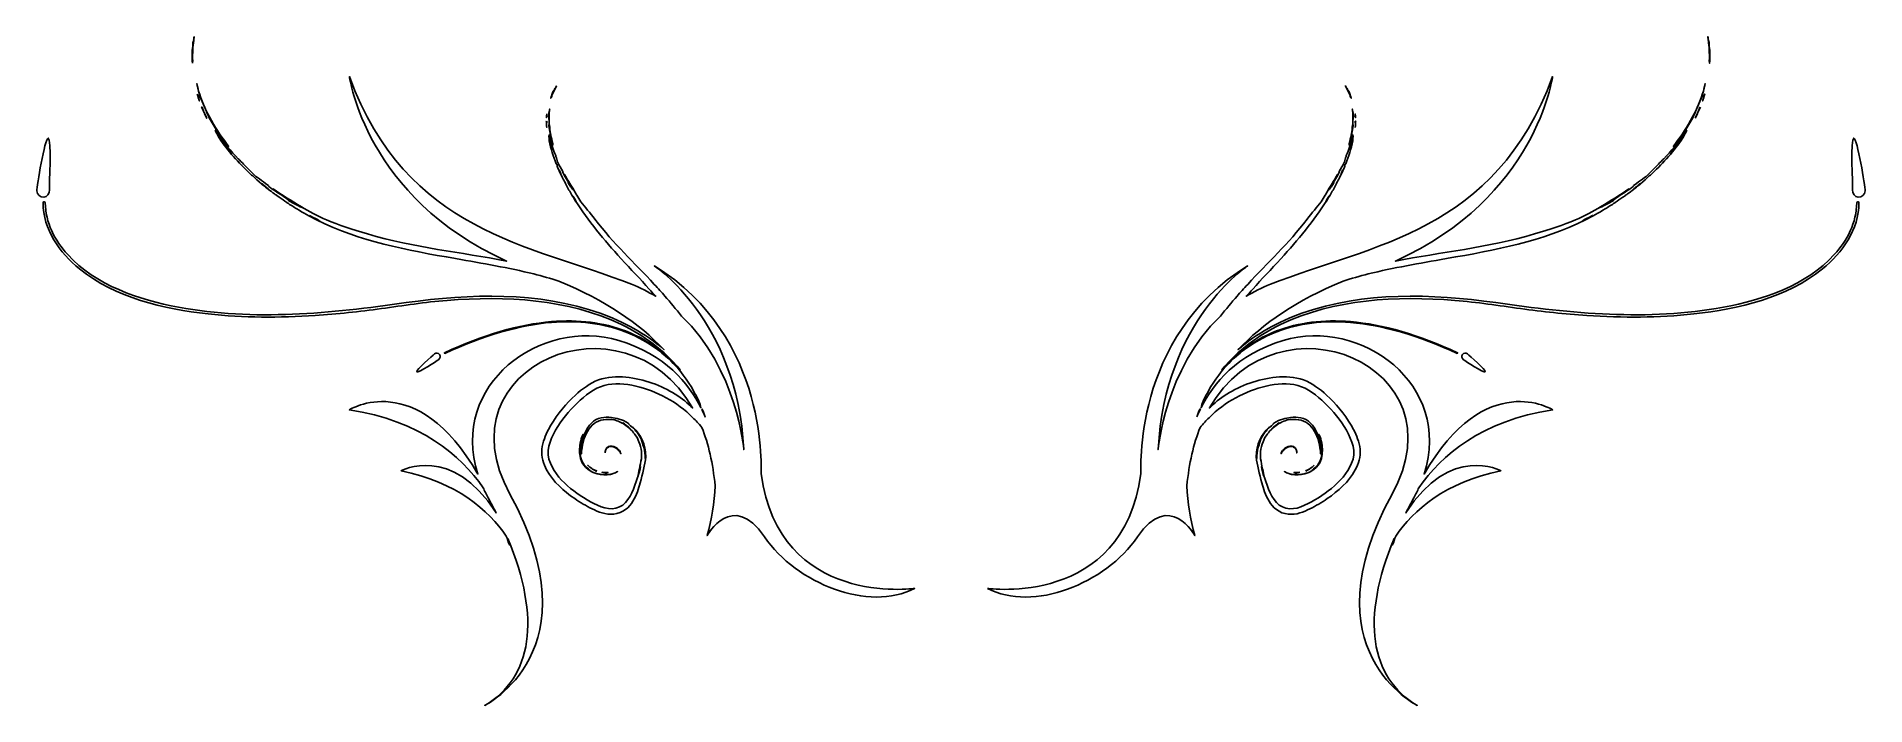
# Model space of a CAD drawing. Header units: centimetres. Extents: x -9.5 to 9.5, y -3.5 to 3.5.
import ezdxf

# ---------------------------------------------------------------- set-up
doc = ezdxf.new("R2010")
doc.units = ezdxf.units.CM
doc.header["$MEASUREMENT"] = 0
doc.layers.add('Camada 1', color=7, linetype='Continuous')

msp = doc.modelspace()

# ---------------------------------------------------------------- linework, layer by layer
at = {"layer": 'Camada 1'}
for points, knots in [([(-7.84359, 3.18028), (-7.84359, 3.18028), (-7.84147, 3.20674), (-7.84147, 3.20674), (-7.84147, 3.20674), (-7.84213, 3.24066), (-7.84409, 3.2446), (-7.84568, 3.21433), (-7.84568, 3.21433), (-7.84174, 3.28357), (-7.83962, 3.34869), (-7.83139, 3.4148), (-7.83139, 3.4148), (-7.83393, 3.41091), (-7.83623, 3.41218), (-7.83949, 3.3935), (-7.83949, 3.3935), (-7.84057, 3.38093), (-7.84057, 3.35548), (-7.84039, 3.35548), (-7.84039, 3.35548), (-7.84978, 3.29945), (-7.8492, 3.23939), (-7.84359, 3.18028)], [0, 0, 0, 0, 0.14285714, 0.14285714, 0.14285714, 0.14285714, 0.28571429, 0.28571429, 0.28571429, 0.28571429, 0.42857143, 0.42857143, 0.42857143, 0.42857143, 0.57142857, 0.57142857, 0.57142857, 0.57142857, 0.71428571, 0.71428571, 0.71428571, 0.71428571, 1, 1, 1, 1]), ([(-7.82721, 3.4551), (-7.82721, 3.4551), (-7.82747, 3.45388), (-7.82747, 3.45388), (-7.82747, 3.45388), (-7.82879, 3.44068), (-7.83014, 3.42753), (-7.83141, 3.41477), (-7.83141, 3.41477), (-7.83141, 3.41477), (-7.83064, 3.41617), (-7.83064, 3.41617), (-7.83064, 3.41617), (-7.83064, 3.41617), (-7.82721, 3.4551), (-7.82721, 3.4551)], [0, 0, 0, 0, 0.2, 0.2, 0.2, 0.2, 0.4, 0.4, 0.4, 0.4, 0.6, 0.6, 0.6, 0.6, 1, 1, 1, 1]), ([(7.83062, 3.41621), (7.83062, 3.41621), (7.83152, 3.41481), (7.83152, 3.41481), (7.83152, 3.41481), (7.83009, 3.42756), (7.82882, 3.44071), (7.82758, 3.45392), (7.82758, 3.45392), (7.82758, 3.45392), (7.82713, 3.4551), (7.82713, 3.4551), (7.82713, 3.4551), (7.82713, 3.4551), (7.83062, 3.41621), (7.83062, 3.41621)], [0, 0, 0, 0, 0.2, 0.2, 0.2, 0.2, 0.4, 0.4, 0.4, 0.4, 0.6, 0.6, 0.6, 0.6, 1, 1, 1, 1]), ([(7.84044, 3.35549), (7.84057, 3.35549), (7.84057, 3.38094), (7.83949, 3.39351), (7.83949, 3.39351), (7.83631, 3.41219), (7.83401, 3.41092), (7.83153, 3.41481), (7.83153, 3.41481), (7.83963, 3.34869), (7.8418, 3.2836), (7.84574, 3.21434), (7.84574, 3.21434), (7.84407, 3.24463), (7.84209, 3.24067), (7.84148, 3.20675), (7.84148, 3.20675), (7.84148, 3.20675), (7.8437, 3.18029), (7.8437, 3.18029), (7.8437, 3.18029), (7.84919, 3.23939), (7.84983, 3.29945), (7.84044, 3.35549)], [0, 0, 0, 0, 0.14285714, 0.14285714, 0.14285714, 0.14285714, 0.28571429, 0.28571429, 0.28571429, 0.28571429, 0.42857143, 0.42857143, 0.42857143, 0.42857143, 0.57142857, 0.57142857, 0.57142857, 0.57142857, 0.71428571, 0.71428571, 0.71428571, 0.71428571, 1, 1, 1, 1]), ([(-1.96441, -1.06025), (-1.96441, -1.06025), (-1.86961, 0.35059), (-3.06701, 1.08565), (-3.06701, 1.08565), (-3.06701, 1.08565), (-2.21341, 0.52841), (-2.14226, -0.81117), (-2.14226, -0.81117), (-2.14226, -0.81117), (-2.21118, 0.02393), (-2.78647, 0.56707), (-2.78647, 0.56707), (-2.84206, 0.63835), (-2.90302, 0.70836), (-2.95797, 0.77411), (-2.95797, 0.77411), (-2.98998, 0.81287), (-3.02697, 0.85121), (-3.06783, 0.89487), (-3.06783, 0.89487), (-3.27833, 1.12225), (-3.48688, 1.31347), (-3.68201, 1.56911), (-3.68201, 1.56911), (-3.73374, 1.63605), (-3.78295, 1.69243), (-3.82637, 1.74932), (-3.82637, 1.74932), (-3.85653, 1.79184), (-3.88331, 1.84102), (-3.905, 1.87722), (-3.905, 1.87722), (-3.9391, 1.93416), (-3.9689, 1.98305), (-3.99618, 2.03063), (-3.99618, 2.03063), (-3.96755, 1.9765), (-3.94422, 1.93829), (-3.90858, 1.88008), (-3.90858, 1.88008), (-3.88461, 1.84124), (-3.93345, 1.90215), (-3.94978, 1.92771), (-3.94978, 1.92771), (-3.95801, 1.93811), (-3.96044, 1.96004), (-3.96769, 1.97063), (-3.96769, 1.97063), (-3.98095, 1.99555), (-3.99627, 2.01659), (-4.011, 2.04313), (-4.011, 2.04313), (-4.01814, 2.0539), (-4.01068, 2.05588), (-4.01418, 2.06131), (-4.01418, 2.06131), (-4.03389, 2.0974), (-4.05424, 2.12314), (-4.0631, 2.14801), (-4.0631, 2.14801), (-4.06929, 2.16722), (-4.07458, 2.18447), (-4.07974, 2.20119), (-4.07974, 2.20119), (-4.0835, 2.21177), (-4.08688, 2.22217), (-4.09064, 2.23315), (-4.09064, 2.23315), (-4.09064, 2.23315), (-4.09932, 2.25387), (-4.09932, 2.25387), (-4.09932, 2.25387), (-4.12099, 2.30366), (-4.13917, 2.3638), (-4.15308, 2.42061), (-4.15308, 2.42061), (-4.15308, 2.42061), (-4.15361, 2.41971), (-4.15361, 2.41971), (-4.15361, 2.41971), (-4.14583, 2.38648), (-4.14136, 2.35341), (-4.13575, 2.31814), (-4.13575, 2.31814), (-4.1381, 2.33333), (-4.13556, 2.33198), (-4.13072, 2.3152), (-4.13072, 2.3152), (-4.13072, 2.3152), (-4.13085, 2.30112), (-4.13085, 2.30112), (-4.13085, 2.30112), (-4.14117, 2.32999), (-4.15067, 2.35941), (-4.15048, 2.38899), (-4.15048, 2.38899), (-4.15048, 2.38899), (-4.15474, 2.40143), (-4.15686, 2.40772), (-4.15686, 2.40772), (-4.15768, 2.4174), (-4.1554, 2.41735), (-4.15361, 2.41971), (-4.15361, 2.41971), (-4.15361, 2.41971), (-4.15692, 2.43961), (-4.15692, 2.43961), (-4.15692, 2.43961), (-4.15967, 2.42482), (-4.15494, 2.37966), (-4.15494, 2.37966), (-4.15494, 2.37966), (-4.13716, 2.29446), (-4.11184, 2.21636), (-4.08271, 2.14196), (-4.08271, 2.14196), (-4.07914, 2.1368), (-4.07562, 2.13341), (-4.07321, 2.12564), (-4.07321, 2.12564), (-4.07186, 2.11932), (-4.07027, 2.11326), (-4.06818, 2.10728), (-4.06818, 2.10728), (-4.06818, 2.10728), (-4.05471, 2.07516), (-4.05471, 2.07516), (-4.05471, 2.07516), (-4.05471, 2.07516), (-4.04897, 2.06413), (-4.04897, 2.06413), (-4.04897, 2.06413), (-4.04897, 2.06413), (-4.04884, 2.06394), (-4.04884, 2.06394), (-4.04884, 2.06394), (-4.04514, 2.05846), (-4.0449, 2.06063), (-4.04559, 2.06471), (-4.04559, 2.06471), (-4.04662, 2.0682), (-4.04731, 2.0714), (-4.04787, 2.07458), (-4.04787, 2.07458), (-4.04723, 2.07172), (-4.0462, 2.0677), (-4.04559, 2.06471), (-4.04559, 2.06471), (-4.04419, 2.05942), (-4.04215, 2.05341), (-4.0394, 2.04685), (-4.0394, 2.04685), (-4.03718, 2.04278), (-4.03506, 2.03862), (-4.03289, 2.03447), (-4.03289, 2.03447), (-4.03469, 2.03767), (-4.03641, 2.04098), (-4.03831, 2.04429), (-4.03831, 2.04429), (-4.03863, 2.04511), (-4.039, 2.04596), (-4.03939, 2.04686), (-4.03939, 2.04686), (-4.03939, 2.04686), (-4.04704, 2.06075), (-4.04704, 2.06075), (-4.04704, 2.06075), (-4.04704, 2.06075), (-4.04708, 2.06069), (-4.04708, 2.06069), (-4.04708, 2.06069), (-4.04708, 2.06069), (-4.04708, 2.06069), (-4.04708, 2.06069), (-4.04708, 2.06069), (-4.04708, 2.06069), (-4.04893, 2.06405), (-4.04893, 2.06405), (-4.04893, 2.06405), (-4.04893, 2.06405), (-4.052, 2.06897), (-4.052, 2.06897), (-4.052, 2.06897), (-4.052, 2.06897), (-4.01813, 1.99674), (-4.01813, 1.99674), (-4.01813, 1.99674), (-4.01506, 1.99145), (-4.01212, 1.98634), (-4.00972, 1.98235), (-4.00972, 1.98235), (-3.99977, 1.96589), (-3.98996, 1.9493), (-3.9876, 1.93708), (-3.9876, 1.93708), (-3.9876, 1.93708), (-3.98091, 1.92451), (-3.98091, 1.92451), (-3.98091, 1.92451), (-3.98091, 1.92451), (-3.9816, 1.92718), (-3.9816, 1.92718), (-3.9816, 1.92718), (-3.9816, 1.92718), (-3.97962, 1.92234), (-3.97962, 1.92234), (-3.97962, 1.92234), (-3.97962, 1.92234), (-3.95041, 1.86942), (-3.95041, 1.86942), (-3.95041, 1.86942), (-3.93046, 1.8355), (-3.9107, 1.80073), (-3.88863, 1.76671), (-3.88863, 1.76671), (-3.7488, 1.54488), (-3.59195, 1.3597), (-3.40984, 1.15872), (-3.40984, 1.15872), (-3.31165, 1.04929), (-3.21167, 0.94875), (-3.11978, 0.84646), (-3.11978, 0.84646), (-3.09758, 0.82135), (-3.07554, 0.79648), (-3.05371, 0.77153), (-3.05371, 0.77153), (-3.13055, 0.81857), (-3.21381, 0.86054), (-3.30416, 0.89599), (-3.30416, 0.89599), (-4.35932, 1.31091), (-5.62794, 1.42944), (-6.22074, 3.04195), (-6.22074, 3.04195), (-6.22074, 3.04195), (-6.05373, 1.79015), (-4.59477, 1.13594), (-4.59477, 1.13594), (-5.07319, 1.22783), (-5.54081, 1.27202), (-6.03551, 1.41674), (-6.03551, 1.41674), (-6.19275, 1.46336), (-6.32996, 1.50805), (-6.45757, 1.56073), (-6.45757, 1.56073), (-6.55009, 1.60134), (-6.64413, 1.65516), (-6.71498, 1.69609), (-6.71498, 1.69609), (-6.82655, 1.76062), (-6.92048, 1.82036), (-7.00798, 1.88127), (-7.00798, 1.88127), (-6.9113, 1.81171), (-6.83777, 1.76522), (-6.723, 1.69897), (-6.723, 1.69897), (-6.64603, 1.65523), (-6.78153, 1.72051), (-6.8319, 1.7512), (-6.8319, 1.7512), (-6.85442, 1.76279), (-6.88228, 1.7924), (-6.90413, 1.80451), (-6.90413, 1.80451), (-6.94935, 1.83531), (-6.99213, 1.86171), (-7.04021, 1.89555), (-7.04021, 1.89555), (-7.06119, 1.90933), (-7.05405, 1.91378), (-7.06439, 1.92082), (-7.06439, 1.92082), (-7.12847, 1.96845), (-7.18102, 2.00213), (-7.21766, 2.03808), (-7.21766, 2.03808), (-7.2461, 2.0648), (-7.26981, 2.09049), (-7.29373, 2.11486), (-7.29373, 2.11486), (-7.30852, 2.1306), (-7.32326, 2.14624), (-7.33926, 2.16225), (-7.33926, 2.16225), (-7.34971, 2.17175), (-7.35961, 2.18252), (-7.37019, 2.19286), (-7.37019, 2.19286), (-7.44459, 2.26729), (-7.52354, 2.36063), (-7.58736, 2.45448), (-7.58736, 2.45448), (-7.58736, 2.45448), (-7.5871, 2.45276), (-7.5871, 2.45276), (-7.5871, 2.45276), (-7.55101, 2.39717), (-7.51302, 2.34473), (-7.47399, 2.28787), (-7.47399, 2.28787), (-7.49108, 2.31248), (-7.48698, 2.3107), (-7.46576, 2.28425), (-7.46576, 2.28425), (-7.46155, 2.27666), (-7.45658, 2.2692), (-7.45198, 2.26173), (-7.45198, 2.26173), (-7.49169, 2.30586), (-7.52882, 2.35235), (-7.55654, 2.4013), (-7.55654, 2.4013), (-7.55686, 2.40117), (-7.57204, 2.42151), (-7.57969, 2.43154), (-7.57969, 2.43154), (-7.58911, 2.44786), (-7.58657, 2.44831), (-7.58707, 2.45276), (-7.58707, 2.45276), (-7.59435, 2.46361), (-7.60168, 2.47427), (-7.6085, 2.48559), (-7.6085, 2.48559), (-7.59765, 2.45977), (-7.55315, 2.38428), (-7.55243, 2.3847), (-7.55243, 2.3847), (-7.45533, 2.24717), (-7.34732, 2.12999), (-7.23369, 2.02503), (-7.23369, 2.02503), (-7.22393, 2.0182), (-7.21649, 2.01386), (-7.20533, 2.00257), (-7.20533, 2.00257), (-7.1971, 1.99344), (-7.18882, 1.98466), (-7.17977, 1.97656), (-7.17977, 1.97656), (-7.17977, 1.97656), (-7.12849, 1.93277), (-7.12849, 1.93277), (-7.12849, 1.93277), (-7.12849, 1.93277), (-7.10928, 1.9183), (-7.10928, 1.9183), (-7.10928, 1.9183), (-7.10928, 1.9183), (-7.10888, 1.91798), (-7.10888, 1.91798), (-7.10888, 1.91798), (-7.09838, 1.91078), (-7.10047, 1.91391), (-7.10594, 1.91957), (-7.10594, 1.91957), (-7.11163, 1.92507), (-7.1166, 1.93007), (-7.12105, 1.93476), (-7.12105, 1.93476), (-7.11729, 1.93087), (-7.11041, 1.92441), (-7.10594, 1.91957), (-7.10594, 1.91957), (-7.09829, 1.91243), (-7.0893, 1.9042), (-7.07879, 1.89533), (-7.07879, 1.89533), (-7.07159, 1.88977), (-7.06413, 1.88424), (-7.05659, 1.87861), (-7.05659, 1.87861), (-7.06265, 1.88303), (-7.06876, 1.88753), (-7.0749, 1.89213), (-7.0749, 1.89213), (-7.07617, 1.89316), (-7.07752, 1.89425), (-7.07879, 1.89533), (-7.07879, 1.89533), (-7.07879, 1.89533), (-7.10213, 1.91287), (-7.10213, 1.91287), (-7.10213, 1.91287), (-7.10258, 1.91319), (-7.10295, 1.91343), (-7.10335, 1.91377), (-7.10335, 1.91377), (-7.10335, 1.91377), (-7.10295, 1.91345), (-7.10295, 1.91345), (-7.10295, 1.91345), (-7.10295, 1.91345), (-7.10927, 1.91829), (-7.10927, 1.91829), (-7.10927, 1.91829), (-7.10927, 1.91829), (-7.11845, 1.92467), (-7.11845, 1.92467), (-7.11845, 1.92467), (-7.07852, 1.89184), (-7.03786, 1.86053), (-6.99653, 1.82974), (-6.99653, 1.82974), (-6.98677, 1.82318), (-6.9774, 1.8168), (-6.96989, 1.81162), (-6.96989, 1.81162), (-6.93909, 1.79082), (-6.90761, 1.77114), (-6.89038, 1.75545), (-6.89038, 1.75545), (-6.89038, 1.75545), (-6.86741, 1.74008), (-6.86741, 1.74008), (-6.86741, 1.74008), (-6.86741, 1.74008), (-6.87156, 1.74352), (-6.87156, 1.74352), (-6.87156, 1.74352), (-6.86825, 1.74109), (-6.86555, 1.73907), (-6.86346, 1.73728), (-6.86346, 1.73728), (-6.83063, 1.71675), (-6.79811, 1.69521), (-6.76437, 1.67545), (-6.76437, 1.67545), (-6.6992, 1.63574), (-6.63142, 1.59861), (-6.56122, 1.56308), (-6.56122, 1.56308), (-6.10563, 1.33429), (-5.63722, 1.25212), (-5.12252, 1.16094), (-5.12252, 1.16094), (-4.84286, 1.11228), (-4.57346, 1.06606), (-4.31483, 1.00298), (-4.31483, 1.00298), (-4.22588, 0.98086), (-4.13936, 0.95541), (-4.0548, 0.92686), (-4.0548, 0.92686), (-3.57537, 0.73154), (-3.22168, 0.489), (-2.96943, 0.22069), (-2.96943, 0.22069), (-3.16027, 0.38844), (-3.38975, 0.51221), (-3.62898, 0.59695), (-3.62898, 0.59695), (-4.26565, 0.82267), (-4.97383, 0.79928), (-5.63288, 0.7063), (-5.63288, 0.7063), (-6.41142, 0.59644), (-7.20699, 0.51347), (-7.98709, 0.65891), (-7.98709, 0.65891), (-8.39963, 0.7358), (-8.84254, 0.88489), (-9.13419, 1.20231), (-9.13419, 1.20231), (-9.2677, 1.34762), (-9.36488, 1.53574), (-9.36541, 1.73645), (-9.36541, 1.73645), (-9.36541, 1.75164), (-9.38906, 1.75399), (-9.38901, 1.73862), (-9.38901, 1.73862), (-9.38824, 1.46234), (-9.21838, 1.22234), (-9.01036, 1.0547), (-9.01036, 1.0547), (-8.64074, 0.75686), (-8.14409, 0.64184), (-7.68276, 0.58993), (-7.68276, 0.58993), (-7.31541, 0.54855), (-6.94381, 0.55045), (-6.57532, 0.57432), (-6.57532, 0.57432), (-6.34601, 0.58906), (-6.11735, 0.6138), (-5.88973, 0.64496), (-5.88973, 0.64496), (-5.66351, 0.67576), (-5.4388, 0.71126), (-5.21105, 0.72957), (-5.21105, 0.72957), (-4.60759, 0.77804), (-3.96309, 0.74531), (-3.40834, 0.48007), (-3.40834, 0.48007), (-3.17701, 0.36945), (-2.96334, 0.2126), (-2.80229, 0.01231), (-2.80229, 0.01231), (-2.90775, 0.13754), (-3.09061, 0.30753), (-3.36736, 0.41363), (-3.36736, 0.41363), (-3.59403, 0.50073), (-3.85081, 0.53306), (-4.13068, 0.50991), (-4.13068, 0.50991), (-4.46607, 0.4821), (-4.83876, 0.37397), (-5.23825, 0.18836), (-5.23825, 0.18836), (-5.23825, 0.18836), (-5.235, 0.18111), (-5.235, 0.18111), (-5.235, 0.18111), (-4.8363, 0.36632), (-4.4644, 0.4744), (-4.12997, 0.50208), (-4.12997, 0.50208), (-3.85139, 0.5251), (-3.59578, 0.4929), (-3.37025, 0.4063), (-3.37025, 0.4063), (-3.09262, 0.2997), (-2.90987, 0.12867), (-2.80544, 0.00384), (-2.80544, 0.00384), (-2.70066, -0.12139), (-2.6524, -0.22436), (-2.64381, -0.2437), (-2.64381, -0.2437), (-2.64381, -0.2437), (-2.64101, -0.24254), (-2.64101, -0.24254), (-2.64101, -0.24254), (-2.62958, -0.26524), (-2.61836, -0.28802), (-2.60791, -0.31096), (-2.60791, -0.31096), (-2.59891, -0.33403), (-2.59121, -0.357), (-2.58539, -0.37988), (-2.58539, -0.37988), (-2.70985, -0.13228), (-2.95554, 0.17276), (-3.43452, 0.31515), (-3.43452, 0.31515), (-4.24213, 0.55523), (-5.19016, -0.13885), (-4.89222, -1.06436), (-4.89222, -1.06436), (-5.5287, 0.03631), (-6.22334, -0.40208), (-6.22334, -0.40208), (-6.22334, -0.40208), (-5.48584, -0.51135), (-5.06886, -0.87629), (-4.83769, -1.20549), (-4.83769, -1.20549), (-4.82221, -1.23978), (-4.80512, -1.27428), (-4.78604, -1.3091), (-4.78604, -1.3091), (-4.75728, -1.36202), (-4.73, -1.41419), (-4.70423, -1.46571), (-4.70423, -1.46571), (-5.16392, -0.74615), (-5.68721, -1.03095), (-5.68721, -1.03095), (-5.68721, -1.03095), (-5.10962, -1.14739), (-4.7826, -1.43796), (-4.59903, -1.70577), (-4.59903, -1.70577), (-4.588, -1.73575), (-4.5771, -1.76628), (-4.56614, -1.79753), (-4.56614, -1.79753), (-4.56614, -1.79753), (-4.57098, -1.77242), (-4.58329, -1.72919), (-4.58329, -1.72919), (-4.58324, -1.72924), (-4.58316, -1.72945), (-4.58297, -1.72964), (-4.58297, -1.72964), (-4.23737, -2.55908), (-4.33199, -3.16948), (-4.82162, -3.45507), (-4.82162, -3.45507), (-4.82162, -3.45507), (-3.67166, -2.88598), (-4.56085, -1.27361), (-4.56085, -1.27361), (-5.2956, 0.05878), (-3.37504, 0.84867), (-2.67257, -0.38215), (-2.67257, -0.38215), (-2.67863, -0.37628), (-2.68479, -0.37051), (-2.69067, -0.36506), (-2.69067, -0.36506), (-2.7932, -0.26407), (-2.94618, -0.17083), (-3.12165, -0.11426), (-3.12165, -0.11426), (-3.29617, -0.06185), (-3.49709, -0.02748), (-3.67868, -0.10571), (-3.67868, -0.10571), (-3.76361, -0.14532), (-3.83923, -0.20575), (-3.91596, -0.28012), (-3.91596, -0.28012), (-4.01573, -0.37622), (-4.09958, -0.48409), (-4.16337, -0.60569), (-4.16337, -0.60569), (-4.19417, -0.66755), (-4.2219, -0.73055), (-4.23018, -0.80791), (-4.23018, -0.80791), (-4.23693, -0.8843), (-4.21507, -0.95928), (-4.18115, -1.02209), (-4.18115, -1.02209), (-4.11101, -1.14832), (-4.00425, -1.23982), (-3.89117, -1.31853), (-3.89117, -1.31853), (-3.83397, -1.35761), (-3.77396, -1.39296), (-3.71051, -1.42431), (-3.71051, -1.42431), (-3.65013, -1.45529), (-3.57152, -1.48845), (-3.48778, -1.47932), (-3.48778, -1.47932), (-3.3952, -1.47194), (-3.3253, -1.40595), (-3.28902, -1.34441), (-3.28902, -1.34441), (-3.25039, -1.2812), (-3.23028, -1.2167), (-3.21359, -1.15452), (-3.21359, -1.15452), (-3.18859, -1.06178), (-3.16628, -0.97042), (-3.15633, -0.8884), (-3.15633, -0.8884), (-3.15218, -0.75611), (-3.21308, -0.65371), (-3.28571, -0.58209), (-3.28571, -0.58209), (-3.2085, -0.66602), (-3.16093, -0.74629), (-3.15776, -0.87993), (-3.15776, -0.87993), (-3.16324, -0.96915), (-3.1575, -0.81598), (-3.18536, -0.7651), (-3.18536, -0.7651), (-3.19332, -0.74272), (-3.20023, -0.70425), (-3.21367, -0.68379), (-3.21367, -0.68379), (-3.23923, -0.63743), (-3.27183, -0.60039), (-3.3153, -0.56507), (-3.3153, -0.56507), (-3.33438, -0.55086), (-3.32805, -0.54721), (-3.33805, -0.54038), (-3.33805, -0.54038), (-3.40245, -0.49506), (-3.46486, -0.48752), (-3.5122, -0.48069), (-3.5122, -0.48069), (-3.54932, -0.47577), (-3.58356, -0.47765), (-3.61584, -0.48394), (-3.61584, -0.48394), (-3.6365, -0.48809), (-3.65582, -0.49402), (-3.67712, -0.50505), (-3.67712, -0.50505), (-3.68942, -0.51256), (-3.70141, -0.52137), (-3.71194, -0.53132), (-3.71194, -0.53132), (-3.78724, -0.6036), (-3.82447, -0.71764), (-3.82365, -0.8217), (-3.82365, -0.8217), (-3.82365, -0.8217), (-3.82301, -0.82022), (-3.82301, -0.82022), (-3.82301, -0.82022), (-3.82237, -0.75939), (-3.80732, -0.69978), (-3.77602, -0.64565), (-3.77602, -0.64565), (-3.78891, -0.66941), (-3.78954, -0.6656), (-3.77671, -0.63729), (-3.77671, -0.63729), (-3.77232, -0.63068), (-3.76671, -0.62448), (-3.76184, -0.61829), (-3.76184, -0.61829), (-3.78698, -0.66599), (-3.80253, -0.71687), (-3.81539, -0.76622), (-3.81539, -0.76622), (-3.81507, -0.76622), (-3.81716, -0.78919), (-3.81666, -0.80067), (-3.81666, -0.80067), (-3.81838, -0.81758), (-3.82073, -0.81662), (-3.82296, -0.82022), (-3.82296, -0.82022), (-3.82336, -0.83221), (-3.82169, -0.84406), (-3.82105, -0.85626), (-3.82105, -0.85626), (-3.82258, -0.82985), (-3.80883, -0.75257), (-3.80658, -0.7531), (-3.80658, -0.7531), (-3.79261, -0.67965), (-3.76036, -0.61052), (-3.7108, -0.55953), (-3.7108, -0.55953), (-3.66066, -0.50741), (-3.58404, -0.49569), (-3.51715, -0.50071), (-3.51715, -0.50071), (-3.50651, -0.49989), (-3.49879, -0.4997), (-3.4849, -0.50296), (-3.4849, -0.50296), (-3.47463, -0.5069), (-3.46437, -0.50971), (-3.45429, -0.51386), (-3.45429, -0.51386), (-3.43498, -0.51965), (-3.41706, -0.52839), (-3.39939, -0.53746), (-3.39939, -0.53746), (-3.39939, -0.53746), (-3.38066, -0.54754), (-3.38066, -0.54754), (-3.38066, -0.54754), (-3.38066, -0.54754), (-3.38029, -0.54778), (-3.38029, -0.54778), (-3.38029, -0.54778), (-3.37039, -0.55328), (-3.37251, -0.55048), (-3.37759, -0.54569), (-3.37759, -0.54569), (-3.38328, -0.54156), (-3.38844, -0.53759), (-3.39296, -0.53402), (-3.39296, -0.53402), (-3.38907, -0.53701), (-3.38224, -0.54188), (-3.37759, -0.54569), (-3.37759, -0.54569), (-3.37045, -0.55185), (-3.36153, -0.55794), (-3.35222, -0.56604), (-3.35222, -0.56604), (-3.34521, -0.57083), (-3.33844, -0.57612), (-3.33177, -0.58186), (-3.33177, -0.58186), (-3.33693, -0.5776), (-3.34249, -0.57347), (-3.34802, -0.56942), (-3.34802, -0.56942), (-3.34942, -0.56828), (-3.35082, -0.56712), (-3.35223, -0.56603), (-3.35223, -0.56603), (-3.35932, -0.56069), (-3.36665, -0.55608), (-3.37398, -0.55169), (-3.37398, -0.55169), (-3.37438, -0.5515), (-3.37467, -0.55116), (-3.37506, -0.551), (-3.37506, -0.551), (-3.37501, -0.55105), (-3.37493, -0.55105), (-3.37487, -0.55113), (-3.37487, -0.55113), (-3.37678, -0.54997), (-3.37876, -0.54878), (-3.38066, -0.54756), (-3.38066, -0.54756), (-3.38066, -0.54756), (-3.38958, -0.54322), (-3.38958, -0.54322), (-3.38958, -0.54322), (-3.35005, -0.56629), (-3.31563, -0.59722), (-3.28692, -0.63276), (-3.28692, -0.63276), (-3.27991, -0.64041), (-3.27411, -0.64858), (-3.26901, -0.65493), (-3.26901, -0.65493), (-3.24893, -0.68094), (-3.23255, -0.71028), (-3.22808, -0.73055), (-3.22808, -0.73055), (-3.22472, -0.7378), (-3.22215, -0.7456), (-3.21927, -0.75317), (-3.21927, -0.75317), (-3.21927, -0.75317), (-3.22022, -0.74865), (-3.22022, -0.74865), (-3.22022, -0.74865), (-3.21927, -0.75204), (-3.21837, -0.75489), (-3.21773, -0.7572), (-3.21773, -0.7572), (-3.2067, -0.78959), (-3.20032, -0.82358), (-3.19918, -0.85782), (-3.19918, -0.85782), (-3.19815, -0.92389), (-3.21931, -0.99228), (-3.23291, -1.06033), (-3.23291, -1.06033), (-3.26014, -1.1686), (-3.29329, -1.27885), (-3.36547, -1.35796), (-3.36547, -1.35796), (-3.43778, -1.44207), (-3.56134, -1.43702), (-3.65495, -1.38728), (-3.65495, -1.38728), (-3.7534, -1.34074), (-3.84759, -1.28266), (-3.93385, -1.21252), (-3.93385, -1.21252), (-4.01873, -1.14219), (-4.10009, -1.05829), (-4.14279, -0.95294), (-4.14279, -0.95294), (-4.19497, -0.83734), (-4.14821, -0.7154), (-4.08834, -0.61173), (-4.08834, -0.61173), (-4.02796, -0.50709), (-3.95176, -0.41311), (-3.86696, -0.33148), (-3.86696, -0.33148), (-3.78221, -0.25195), (-3.68847, -0.17958), (-3.58603, -0.14841), (-3.58603, -0.14841), (-3.48237, -0.12269), (-3.36664, -0.13214), (-3.25893, -0.15566), (-3.25893, -0.15566), (-3.04189, -0.20622), (-2.83464, -0.31788), (-2.66822, -0.48221), (-2.66822, -0.48221), (-2.64036, -0.50981), (-2.60829, -0.54381), (-2.57641, -0.5827), (-2.57641, -0.5827), (-2.50876, -0.75325), (-2.46095, -0.95335), (-2.43951, -1.18532), (-2.43951, -1.18532), (-2.44647, -1.36143), (-2.47547, -1.5346), (-2.52164, -1.70041), (-2.52164, -1.70041), (-2.52164, -1.70041), (-2.26079, -1.22606), (-1.92889, -1.71218), (-1.92889, -1.71218), (-1.59689, -2.19825), (-0.85002, -2.49469), (-0.37573, -2.24577), (-0.37573, -2.24577), (-0.37575, -2.24585), (-1.77473, -2.44746), (-1.96441, -1.06025)], [0, 0, 0, 0, 0.00440529, 0.00440529, 0.00440529, 0.00440529, 0.00881057, 0.00881057, 0.00881057, 0.00881057, 0.01321586, 0.01321586, 0.01321586, 0.01321586, 0.01762115, 0.01762115, 0.01762115, 0.01762115, 0.02202643, 0.02202643, 0.02202643, 0.02202643, 0.02643172, 0.02643172, 0.02643172, 0.02643172, 0.030837, 0.030837, 0.030837, 0.030837, 0.03524229, 0.03524229, 0.03524229, 0.03524229, 0.03964758, 0.03964758, 0.03964758, 0.03964758, 0.04405286, 0.04405286, 0.04405286, 0.04405286, 0.04845815, 0.04845815, 0.04845815, 0.04845815, 0.05286344, 0.05286344, 0.05286344, 0.05286344, 0.05726872, 0.05726872, 0.05726872, 0.05726872, 0.06167401, 0.06167401, 0.06167401, 0.06167401, 0.0660793, 0.0660793, 0.0660793, 0.0660793, 0.07048458, 0.07048458, 0.07048458, 0.07048458, 0.07488987, 0.07488987, 0.07488987, 0.07488987, 0.07929515, 0.07929515, 0.07929515, 0.07929515, 0.08370044, 0.08370044, 0.08370044, 0.08370044, 0.08810573, 0.08810573, 0.08810573, 0.08810573, 0.09251101, 0.09251101, 0.09251101, 0.09251101, 0.0969163, 0.0969163, 0.0969163, 0.0969163, 0.10132159, 0.10132159, 0.10132159, 0.10132159, 0.10572687, 0.10572687, 0.10572687, 0.10572687, 0.11013216, 0.11013216, 0.11013216, 0.11013216, 0.11453744, 0.11453744, 0.11453744, 0.11453744, 0.11894273, 0.11894273, 0.11894273, 0.11894273, 0.12334802, 0.12334802, 0.12334802, 0.12334802, 0.1277533, 0.1277533, 0.1277533, 0.1277533, 0.13215859, 0.13215859, 0.13215859, 0.13215859, 0.13656388, 0.13656388, 0.13656388, 0.13656388, 0.14096916, 0.14096916, 0.14096916, 0.14096916, 0.14537445, 0.14537445, 0.14537445, 0.14537445, 0.14977974, 0.14977974, 0.14977974, 0.14977974, 0.15418502, 0.15418502, 0.15418502, 0.15418502, 0.15859031, 0.15859031, 0.15859031, 0.15859031, 0.16299559, 0.16299559, 0.16299559, 0.16299559, 0.16740088, 0.16740088, 0.16740088, 0.16740088, 0.17180617, 0.17180617, 0.17180617, 0.17180617, 0.17621145, 0.17621145, 0.17621145, 0.17621145, 0.18061674, 0.18061674, 0.18061674, 0.18061674, 0.18502203, 0.18502203, 0.18502203, 0.18502203, 0.18942731, 0.18942731, 0.18942731, 0.18942731, 0.1938326, 0.1938326, 0.1938326, 0.1938326, 0.19823789, 0.19823789, 0.19823789, 0.19823789, 0.20264317, 0.20264317, 0.20264317, 0.20264317, 0.20704846, 0.20704846, 0.20704846, 0.20704846, 0.21145374, 0.21145374, 0.21145374, 0.21145374, 0.21585903, 0.21585903, 0.21585903, 0.21585903, 0.22026432, 0.22026432, 0.22026432, 0.22026432, 0.2246696, 0.2246696, 0.2246696, 0.2246696, 0.22907489, 0.22907489, 0.22907489, 0.22907489, 0.23348018, 0.23348018, 0.23348018, 0.23348018, 0.23788546, 0.23788546, 0.23788546, 0.23788546, 0.24229075, 0.24229075, 0.24229075, 0.24229075, 0.24669604, 0.24669604, 0.24669604, 0.24669604, 0.25110132, 0.25110132, 0.25110132, 0.25110132, 0.25550661, 0.25550661, 0.25550661, 0.25550661, 0.25991189, 0.25991189, 0.25991189, 0.25991189, 0.26431718, 0.26431718, 0.26431718, 0.26431718, 0.26872247, 0.26872247, 0.26872247, 0.26872247, 0.27312775, 0.27312775, 0.27312775, 0.27312775, 0.27753304, 0.27753304, 0.27753304, 0.27753304, 0.28193833, 0.28193833, 0.28193833, 0.28193833, 0.28634361, 0.28634361, 0.28634361, 0.28634361, 0.2907489, 0.2907489, 0.2907489, 0.2907489, 0.29515419, 0.29515419, 0.29515419, 0.29515419, 0.29955947, 0.29955947, 0.29955947, 0.29955947, 0.30396476, 0.30396476, 0.30396476, 0.30396476, 0.30837004, 0.30837004, 0.30837004, 0.30837004, 0.31277533, 0.31277533, 0.31277533, 0.31277533, 0.31718062, 0.31718062, 0.31718062, 0.31718062, 0.3215859, 0.3215859, 0.3215859, 0.3215859, 0.32599119, 0.32599119, 0.32599119, 0.32599119, 0.33039648, 0.33039648, 0.33039648, 0.33039648, 0.33480176, 0.33480176, 0.33480176, 0.33480176, 0.33920705, 0.33920705, 0.33920705, 0.33920705, 0.34361233, 0.34361233, 0.34361233, 0.34361233, 0.34801762, 0.34801762, 0.34801762, 0.34801762, 0.35242291, 0.35242291, 0.35242291, 0.35242291, 0.35682819, 0.35682819, 0.35682819, 0.35682819, 0.36123348, 0.36123348, 0.36123348, 0.36123348, 0.36563877, 0.36563877, 0.36563877, 0.36563877, 0.37004405, 0.37004405, 0.37004405, 0.37004405, 0.37444934, 0.37444934, 0.37444934, 0.37444934, 0.37885463, 0.37885463, 0.37885463, 0.37885463, 0.38325991, 0.38325991, 0.38325991, 0.38325991, 0.3876652, 0.3876652, 0.3876652, 0.3876652, 0.39207048, 0.39207048, 0.39207048, 0.39207048, 0.39647577, 0.39647577, 0.39647577, 0.39647577, 0.40088106, 0.40088106, 0.40088106, 0.40088106, 0.40528634, 0.40528634, 0.40528634, 0.40528634, 0.40969163, 0.40969163, 0.40969163, 0.40969163, 0.41409692, 0.41409692, 0.41409692, 0.41409692, 0.4185022, 0.4185022, 0.4185022, 0.4185022, 0.42290749, 0.42290749, 0.42290749, 0.42290749, 0.42731278, 0.42731278, 0.42731278, 0.42731278, 0.43171806, 0.43171806, 0.43171806, 0.43171806, 0.43612335, 0.43612335, 0.43612335, 0.43612335, 0.44052863, 0.44052863, 0.44052863, 0.44052863, 0.44493392, 0.44493392, 0.44493392, 0.44493392, 0.44933921, 0.44933921, 0.44933921, 0.44933921, 0.45374449, 0.45374449, 0.45374449, 0.45374449, 0.45814978, 0.45814978, 0.45814978, 0.45814978, 0.46255507, 0.46255507, 0.46255507, 0.46255507, 0.46696035, 0.46696035, 0.46696035, 0.46696035, 0.47136564, 0.47136564, 0.47136564, 0.47136564, 0.47577093, 0.47577093, 0.47577093, 0.47577093, 0.48017621, 0.48017621, 0.48017621, 0.48017621, 0.4845815, 0.4845815, 0.4845815, 0.4845815, 0.48898678, 0.48898678, 0.48898678, 0.48898678, 0.49339207, 0.49339207, 0.49339207, 0.49339207, 0.49779736, 0.49779736, 0.49779736, 0.49779736, 0.50220264, 0.50220264, 0.50220264, 0.50220264, 0.50660793, 0.50660793, 0.50660793, 0.50660793, 0.51101322, 0.51101322, 0.51101322, 0.51101322, 0.5154185, 0.5154185, 0.5154185, 0.5154185, 0.51982379, 0.51982379, 0.51982379, 0.51982379, 0.52422907, 0.52422907, 0.52422907, 0.52422907, 0.52863436, 0.52863436, 0.52863436, 0.52863436, 0.53303965, 0.53303965, 0.53303965, 0.53303965, 0.53744493, 0.53744493, 0.53744493, 0.53744493, 0.54185022, 0.54185022, 0.54185022, 0.54185022, 0.54625551, 0.54625551, 0.54625551, 0.54625551, 0.55066079, 0.55066079, 0.55066079, 0.55066079, 0.55506608, 0.55506608, 0.55506608, 0.55506608, 0.55947137, 0.55947137, 0.55947137, 0.55947137, 0.56387665, 0.56387665, 0.56387665, 0.56387665, 0.56828194, 0.56828194, 0.56828194, 0.56828194, 0.57268722, 0.57268722, 0.57268722, 0.57268722, 0.57709251, 0.57709251, 0.57709251, 0.57709251, 0.5814978, 0.5814978, 0.5814978, 0.5814978, 0.58590308, 0.58590308, 0.58590308, 0.58590308, 0.59030837, 0.59030837, 0.59030837, 0.59030837, 0.59471366, 0.59471366, 0.59471366, 0.59471366, 0.59911894, 0.59911894, 0.59911894, 0.59911894, 0.60352423, 0.60352423, 0.60352423, 0.60352423, 0.60792952, 0.60792952, 0.60792952, 0.60792952, 0.6123348, 0.6123348, 0.6123348, 0.6123348, 0.61674009, 0.61674009, 0.61674009, 0.61674009, 0.62114537, 0.62114537, 0.62114537, 0.62114537, 0.62555066, 0.62555066, 0.62555066, 0.62555066, 0.62995595, 0.62995595, 0.62995595, 0.62995595, 0.63436123, 0.63436123, 0.63436123, 0.63436123, 0.63876652, 0.63876652, 0.63876652, 0.63876652, 0.64317181, 0.64317181, 0.64317181, 0.64317181, 0.64757709, 0.64757709, 0.64757709, 0.64757709, 0.65198238, 0.65198238, 0.65198238, 0.65198238, 0.65638767, 0.65638767, 0.65638767, 0.65638767, 0.66079295, 0.66079295, 0.66079295, 0.66079295, 0.66519824, 0.66519824, 0.66519824, 0.66519824, 0.66960352, 0.66960352, 0.66960352, 0.66960352, 0.67400881, 0.67400881, 0.67400881, 0.67400881, 0.6784141, 0.6784141, 0.6784141, 0.6784141, 0.68281938, 0.68281938, 0.68281938, 0.68281938, 0.68722467, 0.68722467, 0.68722467, 0.68722467, 0.69162996, 0.69162996, 0.69162996, 0.69162996, 0.69603524, 0.69603524, 0.69603524, 0.69603524, 0.70044053, 0.70044053, 0.70044053, 0.70044053, 0.70484581, 0.70484581, 0.70484581, 0.70484581, 0.7092511, 0.7092511, 0.7092511, 0.7092511, 0.71365639, 0.71365639, 0.71365639, 0.71365639, 0.71806167, 0.71806167, 0.71806167, 0.71806167, 0.72246696, 0.72246696, 0.72246696, 0.72246696, 0.72687225, 0.72687225, 0.72687225, 0.72687225, 0.73127753, 0.73127753, 0.73127753, 0.73127753, 0.73568282, 0.73568282, 0.73568282, 0.73568282, 0.74008811, 0.74008811, 0.74008811, 0.74008811, 0.74449339, 0.74449339, 0.74449339, 0.74449339, 0.74889868, 0.74889868, 0.74889868, 0.74889868, 0.75330396, 0.75330396, 0.75330396, 0.75330396, 0.75770925, 0.75770925, 0.75770925, 0.75770925, 0.76211454, 0.76211454, 0.76211454, 0.76211454, 0.76651982, 0.76651982, 0.76651982, 0.76651982, 0.77092511, 0.77092511, 0.77092511, 0.77092511, 0.7753304, 0.7753304, 0.7753304, 0.7753304, 0.77973568, 0.77973568, 0.77973568, 0.77973568, 0.78414097, 0.78414097, 0.78414097, 0.78414097, 0.78854626, 0.78854626, 0.78854626, 0.78854626, 0.79295154, 0.79295154, 0.79295154, 0.79295154, 0.79735683, 0.79735683, 0.79735683, 0.79735683, 0.80176211, 0.80176211, 0.80176211, 0.80176211, 0.8061674, 0.8061674, 0.8061674, 0.8061674, 0.81057269, 0.81057269, 0.81057269, 0.81057269, 0.81497797, 0.81497797, 0.81497797, 0.81497797, 0.81938326, 0.81938326, 0.81938326, 0.81938326, 0.82378855, 0.82378855, 0.82378855, 0.82378855, 0.82819383, 0.82819383, 0.82819383, 0.82819383, 0.83259912, 0.83259912, 0.83259912, 0.83259912, 0.83700441, 0.83700441, 0.83700441, 0.83700441, 0.84140969, 0.84140969, 0.84140969, 0.84140969, 0.84581498, 0.84581498, 0.84581498, 0.84581498, 0.85022026, 0.85022026, 0.85022026, 0.85022026, 0.85462555, 0.85462555, 0.85462555, 0.85462555, 0.85903084, 0.85903084, 0.85903084, 0.85903084, 0.86343612, 0.86343612, 0.86343612, 0.86343612, 0.86784141, 0.86784141, 0.86784141, 0.86784141, 0.8722467, 0.8722467, 0.8722467, 0.8722467, 0.87665198, 0.87665198, 0.87665198, 0.87665198, 0.88105727, 0.88105727, 0.88105727, 0.88105727, 0.88546256, 0.88546256, 0.88546256, 0.88546256, 0.88986784, 0.88986784, 0.88986784, 0.88986784, 0.89427313, 0.89427313, 0.89427313, 0.89427313, 0.89867841, 0.89867841, 0.89867841, 0.89867841, 0.9030837, 0.9030837, 0.9030837, 0.9030837, 0.90748899, 0.90748899, 0.90748899, 0.90748899, 0.91189427, 0.91189427, 0.91189427, 0.91189427, 0.91629956, 0.91629956, 0.91629956, 0.91629956, 0.92070485, 0.92070485, 0.92070485, 0.92070485, 0.92511013, 0.92511013, 0.92511013, 0.92511013, 0.92951542, 0.92951542, 0.92951542, 0.92951542, 0.9339207, 0.9339207, 0.9339207, 0.9339207, 0.93832599, 0.93832599, 0.93832599, 0.93832599, 0.94273128, 0.94273128, 0.94273128, 0.94273128, 0.94713656, 0.94713656, 0.94713656, 0.94713656, 0.95154185, 0.95154185, 0.95154185, 0.95154185, 0.95594714, 0.95594714, 0.95594714, 0.95594714, 0.96035242, 0.96035242, 0.96035242, 0.96035242, 0.96475771, 0.96475771, 0.96475771, 0.96475771, 0.969163, 0.969163, 0.969163, 0.969163, 0.97356828, 0.97356828, 0.97356828, 0.97356828, 0.97797357, 0.97797357, 0.97797357, 0.97797357, 0.98237885, 0.98237885, 0.98237885, 0.98237885, 0.98678414, 0.98678414, 0.98678414, 0.98678414, 0.99118943, 0.99118943, 0.99118943, 0.99118943, 1, 1, 1, 1]), ([(0.37577, -2.24585), (0.84998, -2.49477), (1.59695, -2.19833), (1.9289, -1.71226), (1.9289, -1.71226), (2.26079, -1.22614), (2.5217, -1.70049), (2.5217, -1.70049), (2.5217, -1.70049), (2.47548, -1.53468), (2.44653, -1.36151), (2.43957, -1.1854), (2.43957, -1.1854), (2.46105, -0.95341), (2.50873, -0.75334), (2.57633, -0.58278), (2.57633, -0.58278), (2.60827, -0.54389), (2.64041, -0.50989), (2.66822, -0.48229), (2.66822, -0.48229), (2.83464, -0.31796), (3.042, -0.2063), (3.25893, -0.15574), (3.25893, -0.15574), (3.36675, -0.13219), (3.48234, -0.12277), (3.58601, -0.14849), (3.58601, -0.14849), (3.68856, -0.17966), (3.78223, -0.25202), (3.86694, -0.33156), (3.86694, -0.33156), (3.95177, -0.41318), (4.02797, -0.50716), (4.08826, -0.61181), (4.08826, -0.61181), (4.14827, -0.71547), (4.19499, -0.83739), (4.14284, -0.95302), (4.14284, -0.95302), (4.10006, -1.05835), (4.01875, -1.14225), (3.93382, -1.2126), (3.93382, -1.2126), (3.84762, -1.28274), (3.75351, -1.34084), (3.655, -1.38736), (3.655, -1.38736), (3.56139, -1.4371), (3.4378, -1.44213), (3.36552, -1.35804), (3.36552, -1.35804), (3.29329, -1.27893), (3.26019, -1.16868), (3.23288, -1.06041), (3.23288, -1.06041), (3.21928, -0.99236), (3.19825, -0.92396), (3.19922, -0.8579), (3.19922, -0.8579), (3.20036, -0.82366), (3.20673, -0.78966), (3.21771, -0.75728), (3.21771, -0.75728), (3.2184, -0.75498), (3.21924, -0.75212), (3.22033, -0.74873), (3.22033, -0.74873), (3.22033, -0.74873), (3.21925, -0.75325), (3.21925, -0.75325), (3.21925, -0.75325), (3.22216, -0.74568), (3.22465, -0.73788), (3.22803, -0.73063), (3.22803, -0.73063), (3.23255, -0.71034), (3.24888, -0.68102), (3.26904, -0.65501), (3.26904, -0.65501), (3.27401, -0.64866), (3.27989, -0.64048), (3.2869, -0.63284), (3.2869, -0.63284), (3.31561, -0.59731), (3.35011, -0.56638), (3.38964, -0.5433), (3.38964, -0.5433), (3.38964, -0.5433), (3.38064, -0.54764), (3.38064, -0.54764), (3.38064, -0.54764), (3.37873, -0.54886), (3.3768, -0.55005), (3.37482, -0.55121), (3.37482, -0.55121), (3.3749, -0.55113), (3.37503, -0.55113), (3.37508, -0.55108), (3.37508, -0.55108), (3.37463, -0.55127), (3.37431, -0.55161), (3.37394, -0.55177), (3.37394, -0.55177), (3.36674, -0.55616), (3.35926, -0.56077), (3.35219, -0.56611), (3.35219, -0.56611), (3.35079, -0.56719), (3.34939, -0.56836), (3.34806, -0.5695), (3.34806, -0.5695), (3.3425, -0.57352), (3.33703, -0.57768), (3.33187, -0.58194), (3.33187, -0.58194), (3.33851, -0.5762), (3.34521, -0.57091), (3.35222, -0.56612), (3.35222, -0.56612), (3.36159, -0.55802), (3.37045, -0.55196), (3.37773, -0.54577), (3.37773, -0.54577), (3.3822, -0.54193), (3.38916, -0.53709), (3.39302, -0.5341), (3.39302, -0.5341), (3.38844, -0.5377), (3.38334, -0.54164), (3.37773, -0.54577), (3.37773, -0.54577), (3.37252, -0.55056), (3.37048, -0.55336), (3.38035, -0.54786), (3.38035, -0.54786), (3.38035, -0.54786), (3.38069, -0.54762), (3.38069, -0.54762), (3.38069, -0.54762), (3.38069, -0.54762), (3.39942, -0.53754), (3.39942, -0.53754), (3.39942, -0.53754), (3.41709, -0.52846), (3.43509, -0.51973), (3.45424, -0.51394), (3.45424, -0.51394), (3.4644, -0.50979), (3.47461, -0.50698), (3.48498, -0.50304), (3.48498, -0.50304), (3.49882, -0.49979), (3.50652, -0.49997), (3.51718, -0.50079), (3.51718, -0.50079), (3.58412, -0.49576), (3.66072, -0.50748), (3.71083, -0.55961), (3.71083, -0.55961), (3.76044, -0.61062), (3.79272, -0.67973), (3.80666, -0.75318), (3.80666, -0.75318), (3.80875, -0.75265), (3.82272, -0.82994), (3.82108, -0.85634), (3.82108, -0.85634), (3.82169, -0.84414), (3.82338, -0.83229), (3.82304, -0.8203), (3.82304, -0.8203), (3.82069, -0.81668), (3.81838, -0.81763), (3.81666, -0.80075), (3.81666, -0.80075), (3.81719, -0.78927), (3.8152, -0.7663), (3.81539, -0.7663), (3.81539, -0.7663), (3.80253, -0.71696), (3.78695, -0.66608), (3.76184, -0.61837), (3.76184, -0.61837), (3.76671, -0.62453), (3.77232, -0.63075), (3.77676, -0.63737), (3.77676, -0.63737), (3.78962, -0.66568), (3.78898, -0.66952), (3.77599, -0.64573), (3.77599, -0.64573), (3.80732, -0.69986), (3.82242, -0.75947), (3.82303, -0.8203), (3.82303, -0.8203), (3.82303, -0.8203), (3.82367, -0.82178), (3.82367, -0.82178), (3.82367, -0.82178), (3.82441, -0.71772), (3.78726, -0.60371), (3.71194, -0.5314), (3.71194, -0.5314), (3.70144, -0.52145), (3.68937, -0.51264), (3.67707, -0.50513), (3.67707, -0.50513), (3.65577, -0.4941), (3.63646, -0.48817), (3.61587, -0.48402), (3.61587, -0.48402), (3.58354, -0.47772), (3.54935, -0.47584), (3.51226, -0.48077), (3.51226, -0.48077), (3.4649, -0.4876), (3.40248, -0.49514), (3.33806, -0.54046), (3.33806, -0.54046), (3.32806, -0.54729), (3.33444, -0.55094), (3.31531, -0.56515), (3.31531, -0.56515), (3.27181, -0.60047), (3.23924, -0.63751), (3.21368, -0.68387), (3.21368, -0.68387), (3.20021, -0.70432), (3.19339, -0.74282), (3.18542, -0.76518), (3.18542, -0.76518), (3.15761, -0.81606), (3.16325, -0.96923), (3.15774, -0.88001), (3.15774, -0.88001), (3.16107, -0.74637), (3.20851, -0.66609), (3.2858, -0.58217), (3.2858, -0.58217), (3.21304, -0.65379), (3.15234, -0.75619), (3.15647, -0.88848), (3.15647, -0.88848), (3.16634, -0.9705), (3.18862, -1.06186), (3.21359, -1.1546), (3.21359, -1.1546), (3.23031, -1.21678), (3.25045, -1.28128), (3.2891, -1.34449), (3.2891, -1.34449), (3.32532, -1.40601), (3.3952, -1.47199), (3.4878, -1.4794), (3.4878, -1.4794), (3.57151, -1.48853), (3.65025, -1.45538), (3.71058, -1.42439), (3.71058, -1.42439), (3.77397, -1.39301), (3.83403, -1.35769), (3.89116, -1.31861), (3.89116, -1.31861), (4.00427, -1.2399), (4.11103, -1.1484), (4.18114, -1.02217), (4.18114, -1.02217), (4.21506, -0.95936), (4.23694, -0.88437), (4.23019, -0.80799), (4.23019, -0.80799), (4.22191, -0.73063), (4.19418, -0.66763), (4.16344, -0.60577), (4.16344, -0.60577), (4.09968, -0.48417), (4.01578, -0.3763), (3.91598, -0.2802), (3.91598, -0.2802), (3.83928, -0.20583), (3.76363, -0.14539), (3.67878, -0.10579), (3.67878, -0.10579), (3.49712, -0.02755), (3.29619, -0.06192), (3.12165, -0.11434), (3.12165, -0.11434), (2.94618, -0.17091), (2.79322, -0.26412), (2.69075, -0.36514), (2.69075, -0.36514), (2.68488, -0.37056), (2.67871, -0.37636), (2.67257, -0.38223), (2.67257, -0.38223), (3.37512, 0.84859), (5.29568, 0.0587), (4.56085, -1.27369), (4.56085, -1.27369), (3.67169, -2.88606), (4.8217, -3.45515), (4.8217, -3.45515), (4.8217, -3.45515), (4.33211, -3.16956), (4.23742, -2.55916), (4.58297, -1.72972), (4.58297, -1.72972), (4.58318, -1.72953), (4.58323, -1.72932), (4.58337, -1.72927), (4.58337, -1.72927), (4.57107, -1.7725), (4.56628, -1.79761), (4.56628, -1.79761), (4.56628, -1.79761), (4.57718, -1.76636), (4.58808, -1.73583), (4.59904, -1.70585), (4.59904, -1.70585), (4.78266, -1.43804), (5.10974, -1.14747), (5.68717, -1.03103), (5.68717, -1.03103), (5.68717, -1.03103), (5.16401, -0.74621), (4.70435, -1.46579), (4.70435, -1.46579), (4.73017, -1.41428), (4.7574, -1.3621), (4.78608, -1.30918), (4.78608, -1.30918), (4.80524, -1.27436), (4.8223, -1.23986), (4.83781, -1.20557), (4.83781, -1.20557), (5.06892, -0.87638), (5.48596, -0.51144), (6.22343, -0.40216), (6.22343, -0.40216), (6.22343, -0.40216), (5.52874, 0.03623), (4.89223, -1.06444), (4.89223, -1.06444), (5.19026, -0.13895), (4.24218, 0.55513), (3.43459, 0.31507), (3.43459, 0.31507), (2.95559, 0.1727), (2.70987, -0.13234), (2.58538, -0.37996), (2.58538, -0.37996), (2.5912, -0.35707), (2.59893, -0.33411), (2.608, -0.31104), (2.608, -0.31104), (2.61842, -0.2881), (2.62951, -0.26532), (2.64097, -0.24262), (2.64097, -0.24262), (2.64097, -0.24262), (2.64377, -0.24378), (2.64377, -0.24378), (2.64377, -0.24378), (2.65245, -0.22447), (2.70063, -0.12146), (2.80546, 0.00376), (2.80546, 0.00376), (2.90984, 0.12862), (3.09261, 0.29962), (3.37016, 0.40622), (3.37016, 0.40622), (3.5958, 0.49282), (3.85144, 0.52502), (4.12996, 0.502), (4.12996, 0.502), (4.46447, 0.47432), (4.83632, 0.36624), (5.23499, 0.18103), (5.23499, 0.18103), (5.23499, 0.18103), (5.23838, 0.18828), (5.23838, 0.18828), (5.23838, 0.18828), (4.83875, 0.37391), (4.46609, 0.48205), (4.13075, 0.50983), (4.13075, 0.50983), (3.85082, 0.53298), (3.59412, 0.50065), (3.36732, 0.41355), (3.36732, 0.41355), (3.09078, 0.30745), (2.90784, 0.13746), (2.80233, 0.01223), (2.80233, 0.01223), (2.96351, 0.21252), (3.17706, 0.36936), (3.40846, 0.47999), (3.40846, 0.47999), (3.96313, 0.74523), (4.60763, 0.77796), (5.21112, 0.72949), (5.21112, 0.72949), (5.43885, 0.71121), (5.66364, 0.67567), (5.8898, 0.64488), (5.8898, 0.64488), (6.11745, 0.61369), (6.34602, 0.58895), (6.57544, 0.57424), (6.57544, 0.57424), (6.94393, 0.5504), (7.31548, 0.54847), (7.68285, 0.58985), (7.68285, 0.58985), (8.14412, 0.64176), (8.64077, 0.7568), (9.01042, 1.05462), (9.01042, 1.05462), (9.21841, 1.22226), (9.3884, 1.46226), (9.38912, 1.73854), (9.38912, 1.73854), (9.38912, 1.75391), (9.36552, 1.75156), (9.36544, 1.73637), (9.36544, 1.73637), (9.36488, 1.53566), (9.26778, 1.34754), (9.13425, 1.20223), (9.13425, 1.20223), (8.84265, 0.88481), (8.39977, 0.73574), (7.98725, 0.65883), (7.98725, 0.65883), (7.20707, 0.51339), (6.41155, 0.59634), (5.63301, 0.70622), (5.63301, 0.70622), (4.97388, 0.79919), (4.26572, 0.82258), (3.62919, 0.59687), (3.62919, 0.59687), (3.38995, 0.51212), (3.1604, 0.38838), (2.96956, 0.22061), (2.96956, 0.22061), (3.22173, 0.48892), (3.57548, 0.73147), (4.05488, 0.92678), (4.05488, 0.92678), (4.13949, 0.95536), (4.22596, 0.98081), (4.31491, 1.0029), (4.31491, 1.0029), (4.57351, 1.06595), (4.84291, 1.1122), (5.12258, 1.16086), (5.12258, 1.16086), (5.63722, 1.25204), (6.10575, 1.33422), (6.56133, 1.563), (6.56133, 1.563), (6.63147, 1.59851), (6.69934, 1.63563), (6.76442, 1.67537), (6.76442, 1.67537), (6.79821, 1.69513), (6.83067, 1.7167), (6.86351, 1.7372), (6.86351, 1.7372), (6.86568, 1.739), (6.86838, 1.74104), (6.87155, 1.74344), (6.87155, 1.74344), (6.87155, 1.74344), (6.86755, 1.74), (6.86755, 1.74), (6.86755, 1.74), (6.86755, 1.74), (6.89044, 1.75537), (6.89044, 1.75537), (6.89044, 1.75537), (6.90769, 1.77106), (6.93915, 1.79074), (6.96987, 1.81154), (6.96987, 1.81154), (6.9776, 1.8167), (6.98691, 1.8231), (6.99659, 1.82966), (6.99659, 1.82966), (7.03797, 1.86046), (7.07856, 1.89176), (7.11851, 1.92459), (7.11851, 1.92459), (7.11851, 1.92459), (7.10933, 1.91821), (7.10933, 1.91821), (7.10933, 1.91821), (7.10933, 1.91821), (7.10309, 1.91337), (7.10309, 1.91337), (7.10309, 1.91337), (7.10309, 1.91337), (7.10341, 1.91369), (7.10341, 1.91369), (7.10341, 1.91369), (7.10301, 1.91337), (7.10264, 1.91313), (7.10219, 1.91279), (7.10219, 1.91279), (7.10219, 1.91279), (7.07885, 1.89525), (7.07885, 1.89525), (7.07885, 1.89525), (7.07758, 1.89417), (7.07615, 1.89308), (7.07496, 1.89205), (7.07496, 1.89205), (7.06885, 1.88745), (7.06274, 1.88292), (7.05676, 1.87853), (7.05676, 1.87853), (7.06427, 1.88414), (7.07166, 1.8897), (7.07888, 1.89525), (7.07888, 1.89525), (7.08946, 1.90411), (7.09833, 1.91234), (7.10603, 1.91949), (7.10603, 1.91949), (7.1105, 1.92433), (7.11733, 1.93079), (7.12114, 1.93468), (7.12114, 1.93468), (7.11675, 1.93002), (7.11172, 1.925), (7.10603, 1.91949), (7.10603, 1.91949), (7.10055, 1.91383), (7.09852, 1.91068), (7.10902, 1.9179), (7.10902, 1.9179), (7.10902, 1.9179), (7.10936, 1.91822), (7.10936, 1.91822), (7.10936, 1.91822), (7.10936, 1.91822), (7.12849, 1.93269), (7.12849, 1.93269), (7.12849, 1.93269), (7.12849, 1.93269), (7.17979, 1.97648), (7.17979, 1.97648), (7.17979, 1.97648), (7.18892, 1.98458), (7.1972, 1.99339), (7.20543, 2.00249), (7.20543, 2.00249), (7.2166, 2.01379), (7.22406, 2.0181), (7.23382, 2.02495), (7.23382, 2.02495), (7.34738, 2.12991), (7.45546, 2.24709), (7.55251, 2.38462), (7.55251, 2.38462), (7.55325, 2.38417), (7.59778, 2.45966), (7.6086, 2.48551), (7.6086, 2.48551), (7.60172, 2.47416), (7.59439, 2.4635), (7.58717, 2.45268), (7.58717, 2.45268), (7.58661, 2.44823), (7.58908, 2.44776), (7.57979, 2.43146), (7.57979, 2.43146), (7.57206, 2.42146), (7.55696, 2.40111), (7.55664, 2.40122), (7.55664, 2.40122), (7.52891, 2.35225), (7.49174, 2.30578), (7.452, 2.26165), (7.452, 2.26165), (7.4566, 2.26911), (7.46158, 2.27657), (7.46578, 2.28417), (7.46578, 2.28417), (7.48711, 2.31063), (7.49118, 2.3124), (7.47404, 2.28779), (7.47404, 2.28779), (7.51307, 2.34465), (7.55106, 2.39709), (7.5872, 2.45268), (7.5872, 2.45268), (7.5872, 2.45268), (7.58741, 2.4544), (7.58741, 2.4544), (7.58741, 2.4544), (7.52365, 2.36055), (7.44459, 2.26718), (7.37016, 2.19278), (7.37016, 2.19278), (7.35966, 2.18243), (7.34976, 2.17167), (7.33923, 2.16217), (7.33923, 2.16217), (7.32333, 2.14616), (7.30856, 2.13055), (7.29383, 2.11478), (7.29383, 2.11478), (7.26991, 2.09041), (7.24613, 2.06472), (7.21776, 2.038), (7.21776, 2.038), (7.18109, 2.00204), (7.12849, 1.96839), (7.06446, 1.92074), (7.06446, 1.92074), (7.05401, 1.91373), (7.06128, 1.90926), (7.0403, 1.89547), (7.0403, 1.89547), (6.99217, 1.86163), (6.94936, 1.83522), (6.90422, 1.80443), (6.90422, 1.80443), (6.88234, 1.79231), (6.85448, 1.76273), (6.83199, 1.75112), (6.83199, 1.75112), (6.78161, 1.72045), (6.64607, 1.65516), (6.72301, 1.69889), (6.72301, 1.69889), (6.83787, 1.76514), (6.91123, 1.81163), (7.00799, 1.88119), (7.00799, 1.88119), (6.92049, 1.82028), (6.82664, 1.76054), (6.71512, 1.69601), (6.71512, 1.69601), (6.64421, 1.65508), (6.55018, 1.60126), (6.4576, 1.56065), (6.4576, 1.56065), (6.33002, 1.50797), (6.19286, 1.46328), (6.03556, 1.41666), (6.03556, 1.41666), (5.54087, 1.27191), (5.07324, 1.22772), (4.59482, 1.13586), (4.59482, 1.13586), (6.05386, 1.79007), (6.22076, 3.04187), (6.22076, 3.04187), (6.22076, 3.04187), (5.62791, 1.42945), (4.35929, 1.31092), (3.30413, 0.89602), (3.30413, 0.89602), (3.21391, 0.86057), (3.13056, 0.8186), (3.05368, 0.77156), (3.05368, 0.77156), (3.07548, 0.79648), (3.09755, 0.82135), (3.1198, 0.84649), (3.1198, 0.84649), (3.21164, 0.94878), (3.3116, 1.04932), (3.40978, 1.15875), (3.40978, 1.15875), (3.59197, 1.35973), (3.74882, 1.54491), (3.8886, 1.76674), (3.8886, 1.76674), (3.91067, 1.80079), (3.93048, 1.83553), (3.95046, 1.86945), (3.95046, 1.86945), (3.95046, 1.86945), (3.97967, 1.92237), (3.97967, 1.92237), (3.97967, 1.92237), (3.97967, 1.92237), (3.98158, 1.92721), (3.98158, 1.92721), (3.98158, 1.92721), (3.98158, 1.92721), (3.98089, 1.92454), (3.98089, 1.92454), (3.98089, 1.92454), (3.98089, 1.92454), (3.98758, 1.93711), (3.98758, 1.93711), (3.98758, 1.93711), (3.98988, 1.94936), (3.99975, 1.96592), (4.00983, 1.98238), (4.00983, 1.98238), (4.01221, 1.9864), (4.01507, 1.99148), (4.01811, 1.99677), (4.01811, 1.99677), (4.01811, 1.99677), (4.05198, 2.069), (4.05198, 2.069), (4.05198, 2.069), (4.05198, 2.069), (4.04891, 2.06408), (4.04891, 2.06408), (4.04891, 2.06408), (4.04891, 2.06408), (4.04708, 2.06072), (4.04708, 2.06072), (4.04708, 2.06072), (4.04708, 2.06072), (4.04708, 2.06072), (4.04708, 2.06072), (4.04708, 2.06072), (4.04708, 2.06072), (4.047, 2.06072), (4.047, 2.06072), (4.047, 2.06072), (4.047, 2.06072), (4.03935, 2.04683), (4.03935, 2.04683), (4.03935, 2.04683), (4.03895, 2.04593), (4.03866, 2.04511), (4.03827, 2.04426), (4.03827, 2.04426), (4.0365, 2.04095), (4.03475, 2.03765), (4.03298, 2.03444), (4.03298, 2.03444), (4.03502, 2.03859), (4.03719, 2.04272), (4.03936, 2.04682), (4.03936, 2.04682), (4.04211, 2.05338), (4.04415, 2.05939), (4.0456, 2.06468), (4.0456, 2.06468), (4.04616, 2.06767), (4.04719, 2.07169), (4.04782, 2.07455), (4.04782, 2.07455), (4.04726, 2.07137), (4.0466, 2.06817), (4.0456, 2.06468), (4.0456, 2.06468), (4.04491, 2.06061), (4.0452, 2.05844), (4.04878, 2.06391), (4.04878, 2.06391), (4.04878, 2.06391), (4.04891, 2.0641), (4.04891, 2.0641), (4.04891, 2.0641), (4.04891, 2.0641), (4.05465, 2.07513), (4.05465, 2.07513), (4.05465, 2.07513), (4.05465, 2.07513), (4.06817, 2.10725), (4.06817, 2.10725), (4.06817, 2.10725), (4.07021, 2.11326), (4.07195, 2.11932), (4.0732, 2.12561), (4.0732, 2.12561), (4.0755, 2.13339), (4.07907, 2.13678), (4.08265, 2.14193), (4.08265, 2.14193), (4.11178, 2.21636), (4.1371, 2.29446), (4.15488, 2.37963), (4.15488, 2.37963), (4.15488, 2.37963), (4.15972, 2.42479), (4.15684, 2.43958), (4.15684, 2.43958), (4.15684, 2.43958), (4.15353, 2.41968), (4.15353, 2.41968), (4.15353, 2.41968), (4.1553, 2.41733), (4.15766, 2.41738), (4.15684, 2.40769), (4.15684, 2.40769), (4.15467, 2.40137), (4.15046, 2.38896), (4.15046, 2.38896), (4.15046, 2.38896), (4.15067, 2.35938), (4.14109, 2.32998), (4.13083, 2.30109), (4.13083, 2.30109), (4.13083, 2.30109), (4.13064, 2.31517), (4.13064, 2.31517), (4.13064, 2.31517), (4.13556, 2.33194), (4.13802, 2.33329), (4.1358, 2.31811), (4.1358, 2.31811), (4.14128, 2.35338), (4.14575, 2.38645), (4.15353, 2.41968), (4.15353, 2.41968), (4.15353, 2.41968), (4.153, 2.42058), (4.153, 2.42058), (4.153, 2.42058), (4.13911, 2.36377), (4.12099, 2.30363), (4.09932, 2.25384), (4.09932, 2.25384), (4.09932, 2.25384), (4.09059, 2.23312), (4.09059, 2.23312), (4.09059, 2.23312), (4.08681, 2.22214), (4.0835, 2.21177), (4.07977, 2.20116), (4.07977, 2.20116), (4.07453, 2.18446), (4.06924, 2.16719), (4.06318, 2.14798), (4.06318, 2.14798), (4.05418, 2.12311), (4.03378, 2.09734), (4.01413, 2.06128), (4.01413, 2.06128), (4.01061, 2.05586), (4.01807, 2.05387), (4.01095, 2.0431), (4.01095, 2.0431), (3.99621, 2.01659), (3.98089, 1.99553), (3.96764, 1.9706), (3.96764, 1.9706), (3.96026, 1.96002), (3.95801, 1.93808), (3.94973, 1.92768), (3.94973, 1.92768), (3.93341, 1.90212), (3.88448, 1.84121), (3.90859, 1.88005), (3.90859, 1.88005), (3.9441, 1.93826), (3.96757, 1.97646), (3.99622, 2.0306), (3.99622, 2.0306), (3.96886, 1.98303), (3.9391, 1.93413), (3.90497, 1.87719), (3.90497, 1.87719), (3.8833, 1.84097), (3.85658, 1.79181), (3.82634, 1.74929), (3.82634, 1.74929), (3.78292, 1.69243), (3.73384, 1.63605), (3.68198, 1.56908), (3.68198, 1.56908), (3.48701, 1.31344), (3.27817, 1.12223), (3.06788, 0.89484), (3.06788, 0.89484), (3.02687, 0.85116), (2.98991, 0.81285), (2.95802, 0.77408), (2.95802, 0.77408), (2.90307, 0.70836), (2.84216, 0.63835), (2.78652, 0.56704), (2.78652, 0.56704), (2.21132, 0.0239), (2.14223, -0.8112), (2.14223, -0.8112), (2.14223, -0.8112), (2.21338, 0.52839), (3.06705, 1.08562), (3.06705, 1.08562), (3.06705, 1.08562), (1.86957, 0.35055), (1.96445, -1.06028), (1.96445, -1.06028), (1.96445, -1.06028), (1.77473, -2.44746), (0.37577, -2.24585), (0.37577, -2.24585)], [0, 0, 0, 0, 0.00440529, 0.00440529, 0.00440529, 0.00440529, 0.00881057, 0.00881057, 0.00881057, 0.00881057, 0.01321586, 0.01321586, 0.01321586, 0.01321586, 0.01762115, 0.01762115, 0.01762115, 0.01762115, 0.02202643, 0.02202643, 0.02202643, 0.02202643, 0.02643172, 0.02643172, 0.02643172, 0.02643172, 0.030837, 0.030837, 0.030837, 0.030837, 0.03524229, 0.03524229, 0.03524229, 0.03524229, 0.03964758, 0.03964758, 0.03964758, 0.03964758, 0.04405286, 0.04405286, 0.04405286, 0.04405286, 0.04845815, 0.04845815, 0.04845815, 0.04845815, 0.05286344, 0.05286344, 0.05286344, 0.05286344, 0.05726872, 0.05726872, 0.05726872, 0.05726872, 0.06167401, 0.06167401, 0.06167401, 0.06167401, 0.0660793, 0.0660793, 0.0660793, 0.0660793, 0.07048458, 0.07048458, 0.07048458, 0.07048458, 0.07488987, 0.07488987, 0.07488987, 0.07488987, 0.07929515, 0.07929515, 0.07929515, 0.07929515, 0.08370044, 0.08370044, 0.08370044, 0.08370044, 0.08810573, 0.08810573, 0.08810573, 0.08810573, 0.09251101, 0.09251101, 0.09251101, 0.09251101, 0.0969163, 0.0969163, 0.0969163, 0.0969163, 0.10132159, 0.10132159, 0.10132159, 0.10132159, 0.10572687, 0.10572687, 0.10572687, 0.10572687, 0.11013216, 0.11013216, 0.11013216, 0.11013216, 0.11453744, 0.11453744, 0.11453744, 0.11453744, 0.11894273, 0.11894273, 0.11894273, 0.11894273, 0.12334802, 0.12334802, 0.12334802, 0.12334802, 0.1277533, 0.1277533, 0.1277533, 0.1277533, 0.13215859, 0.13215859, 0.13215859, 0.13215859, 0.13656388, 0.13656388, 0.13656388, 0.13656388, 0.14096916, 0.14096916, 0.14096916, 0.14096916, 0.14537445, 0.14537445, 0.14537445, 0.14537445, 0.14977974, 0.14977974, 0.14977974, 0.14977974, 0.15418502, 0.15418502, 0.15418502, 0.15418502, 0.15859031, 0.15859031, 0.15859031, 0.15859031, 0.16299559, 0.16299559, 0.16299559, 0.16299559, 0.16740088, 0.16740088, 0.16740088, 0.16740088, 0.17180617, 0.17180617, 0.17180617, 0.17180617, 0.17621145, 0.17621145, 0.17621145, 0.17621145, 0.18061674, 0.18061674, 0.18061674, 0.18061674, 0.18502203, 0.18502203, 0.18502203, 0.18502203, 0.18942731, 0.18942731, 0.18942731, 0.18942731, 0.1938326, 0.1938326, 0.1938326, 0.1938326, 0.19823789, 0.19823789, 0.19823789, 0.19823789, 0.20264317, 0.20264317, 0.20264317, 0.20264317, 0.20704846, 0.20704846, 0.20704846, 0.20704846, 0.21145374, 0.21145374, 0.21145374, 0.21145374, 0.21585903, 0.21585903, 0.21585903, 0.21585903, 0.22026432, 0.22026432, 0.22026432, 0.22026432, 0.2246696, 0.2246696, 0.2246696, 0.2246696, 0.22907489, 0.22907489, 0.22907489, 0.22907489, 0.23348018, 0.23348018, 0.23348018, 0.23348018, 0.23788546, 0.23788546, 0.23788546, 0.23788546, 0.24229075, 0.24229075, 0.24229075, 0.24229075, 0.24669604, 0.24669604, 0.24669604, 0.24669604, 0.25110132, 0.25110132, 0.25110132, 0.25110132, 0.25550661, 0.25550661, 0.25550661, 0.25550661, 0.25991189, 0.25991189, 0.25991189, 0.25991189, 0.26431718, 0.26431718, 0.26431718, 0.26431718, 0.26872247, 0.26872247, 0.26872247, 0.26872247, 0.27312775, 0.27312775, 0.27312775, 0.27312775, 0.27753304, 0.27753304, 0.27753304, 0.27753304, 0.28193833, 0.28193833, 0.28193833, 0.28193833, 0.28634361, 0.28634361, 0.28634361, 0.28634361, 0.2907489, 0.2907489, 0.2907489, 0.2907489, 0.29515419, 0.29515419, 0.29515419, 0.29515419, 0.29955947, 0.29955947, 0.29955947, 0.29955947, 0.30396476, 0.30396476, 0.30396476, 0.30396476, 0.30837004, 0.30837004, 0.30837004, 0.30837004, 0.31277533, 0.31277533, 0.31277533, 0.31277533, 0.31718062, 0.31718062, 0.31718062, 0.31718062, 0.3215859, 0.3215859, 0.3215859, 0.3215859, 0.32599119, 0.32599119, 0.32599119, 0.32599119, 0.33039648, 0.33039648, 0.33039648, 0.33039648, 0.33480176, 0.33480176, 0.33480176, 0.33480176, 0.33920705, 0.33920705, 0.33920705, 0.33920705, 0.34361233, 0.34361233, 0.34361233, 0.34361233, 0.34801762, 0.34801762, 0.34801762, 0.34801762, 0.35242291, 0.35242291, 0.35242291, 0.35242291, 0.35682819, 0.35682819, 0.35682819, 0.35682819, 0.36123348, 0.36123348, 0.36123348, 0.36123348, 0.36563877, 0.36563877, 0.36563877, 0.36563877, 0.37004405, 0.37004405, 0.37004405, 0.37004405, 0.37444934, 0.37444934, 0.37444934, 0.37444934, 0.37885463, 0.37885463, 0.37885463, 0.37885463, 0.38325991, 0.38325991, 0.38325991, 0.38325991, 0.3876652, 0.3876652, 0.3876652, 0.3876652, 0.39207048, 0.39207048, 0.39207048, 0.39207048, 0.39647577, 0.39647577, 0.39647577, 0.39647577, 0.40088106, 0.40088106, 0.40088106, 0.40088106, 0.40528634, 0.40528634, 0.40528634, 0.40528634, 0.40969163, 0.40969163, 0.40969163, 0.40969163, 0.41409692, 0.41409692, 0.41409692, 0.41409692, 0.4185022, 0.4185022, 0.4185022, 0.4185022, 0.42290749, 0.42290749, 0.42290749, 0.42290749, 0.42731278, 0.42731278, 0.42731278, 0.42731278, 0.43171806, 0.43171806, 0.43171806, 0.43171806, 0.43612335, 0.43612335, 0.43612335, 0.43612335, 0.44052863, 0.44052863, 0.44052863, 0.44052863, 0.44493392, 0.44493392, 0.44493392, 0.44493392, 0.44933921, 0.44933921, 0.44933921, 0.44933921, 0.45374449, 0.45374449, 0.45374449, 0.45374449, 0.45814978, 0.45814978, 0.45814978, 0.45814978, 0.46255507, 0.46255507, 0.46255507, 0.46255507, 0.46696035, 0.46696035, 0.46696035, 0.46696035, 0.47136564, 0.47136564, 0.47136564, 0.47136564, 0.47577093, 0.47577093, 0.47577093, 0.47577093, 0.48017621, 0.48017621, 0.48017621, 0.48017621, 0.4845815, 0.4845815, 0.4845815, 0.4845815, 0.48898678, 0.48898678, 0.48898678, 0.48898678, 0.49339207, 0.49339207, 0.49339207, 0.49339207, 0.49779736, 0.49779736, 0.49779736, 0.49779736, 0.50220264, 0.50220264, 0.50220264, 0.50220264, 0.50660793, 0.50660793, 0.50660793, 0.50660793, 0.51101322, 0.51101322, 0.51101322, 0.51101322, 0.5154185, 0.5154185, 0.5154185, 0.5154185, 0.51982379, 0.51982379, 0.51982379, 0.51982379, 0.52422907, 0.52422907, 0.52422907, 0.52422907, 0.52863436, 0.52863436, 0.52863436, 0.52863436, 0.53303965, 0.53303965, 0.53303965, 0.53303965, 0.53744493, 0.53744493, 0.53744493, 0.53744493, 0.54185022, 0.54185022, 0.54185022, 0.54185022, 0.54625551, 0.54625551, 0.54625551, 0.54625551, 0.55066079, 0.55066079, 0.55066079, 0.55066079, 0.55506608, 0.55506608, 0.55506608, 0.55506608, 0.55947137, 0.55947137, 0.55947137, 0.55947137, 0.56387665, 0.56387665, 0.56387665, 0.56387665, 0.56828194, 0.56828194, 0.56828194, 0.56828194, 0.57268722, 0.57268722, 0.57268722, 0.57268722, 0.57709251, 0.57709251, 0.57709251, 0.57709251, 0.5814978, 0.5814978, 0.5814978, 0.5814978, 0.58590308, 0.58590308, 0.58590308, 0.58590308, 0.59030837, 0.59030837, 0.59030837, 0.59030837, 0.59471366, 0.59471366, 0.59471366, 0.59471366, 0.59911894, 0.59911894, 0.59911894, 0.59911894, 0.60352423, 0.60352423, 0.60352423, 0.60352423, 0.60792952, 0.60792952, 0.60792952, 0.60792952, 0.6123348, 0.6123348, 0.6123348, 0.6123348, 0.61674009, 0.61674009, 0.61674009, 0.61674009, 0.62114537, 0.62114537, 0.62114537, 0.62114537, 0.62555066, 0.62555066, 0.62555066, 0.62555066, 0.62995595, 0.62995595, 0.62995595, 0.62995595, 0.63436123, 0.63436123, 0.63436123, 0.63436123, 0.63876652, 0.63876652, 0.63876652, 0.63876652, 0.64317181, 0.64317181, 0.64317181, 0.64317181, 0.64757709, 0.64757709, 0.64757709, 0.64757709, 0.65198238, 0.65198238, 0.65198238, 0.65198238, 0.65638767, 0.65638767, 0.65638767, 0.65638767, 0.66079295, 0.66079295, 0.66079295, 0.66079295, 0.66519824, 0.66519824, 0.66519824, 0.66519824, 0.66960352, 0.66960352, 0.66960352, 0.66960352, 0.67400881, 0.67400881, 0.67400881, 0.67400881, 0.6784141, 0.6784141, 0.6784141, 0.6784141, 0.68281938, 0.68281938, 0.68281938, 0.68281938, 0.68722467, 0.68722467, 0.68722467, 0.68722467, 0.69162996, 0.69162996, 0.69162996, 0.69162996, 0.69603524, 0.69603524, 0.69603524, 0.69603524, 0.70044053, 0.70044053, 0.70044053, 0.70044053, 0.70484581, 0.70484581, 0.70484581, 0.70484581, 0.7092511, 0.7092511, 0.7092511, 0.7092511, 0.71365639, 0.71365639, 0.71365639, 0.71365639, 0.71806167, 0.71806167, 0.71806167, 0.71806167, 0.72246696, 0.72246696, 0.72246696, 0.72246696, 0.72687225, 0.72687225, 0.72687225, 0.72687225, 0.73127753, 0.73127753, 0.73127753, 0.73127753, 0.73568282, 0.73568282, 0.73568282, 0.73568282, 0.74008811, 0.74008811, 0.74008811, 0.74008811, 0.74449339, 0.74449339, 0.74449339, 0.74449339, 0.74889868, 0.74889868, 0.74889868, 0.74889868, 0.75330396, 0.75330396, 0.75330396, 0.75330396, 0.75770925, 0.75770925, 0.75770925, 0.75770925, 0.76211454, 0.76211454, 0.76211454, 0.76211454, 0.76651982, 0.76651982, 0.76651982, 0.76651982, 0.77092511, 0.77092511, 0.77092511, 0.77092511, 0.7753304, 0.7753304, 0.7753304, 0.7753304, 0.77973568, 0.77973568, 0.77973568, 0.77973568, 0.78414097, 0.78414097, 0.78414097, 0.78414097, 0.78854626, 0.78854626, 0.78854626, 0.78854626, 0.79295154, 0.79295154, 0.79295154, 0.79295154, 0.79735683, 0.79735683, 0.79735683, 0.79735683, 0.80176211, 0.80176211, 0.80176211, 0.80176211, 0.8061674, 0.8061674, 0.8061674, 0.8061674, 0.81057269, 0.81057269, 0.81057269, 0.81057269, 0.81497797, 0.81497797, 0.81497797, 0.81497797, 0.81938326, 0.81938326, 0.81938326, 0.81938326, 0.82378855, 0.82378855, 0.82378855, 0.82378855, 0.82819383, 0.82819383, 0.82819383, 0.82819383, 0.83259912, 0.83259912, 0.83259912, 0.83259912, 0.83700441, 0.83700441, 0.83700441, 0.83700441, 0.84140969, 0.84140969, 0.84140969, 0.84140969, 0.84581498, 0.84581498, 0.84581498, 0.84581498, 0.85022026, 0.85022026, 0.85022026, 0.85022026, 0.85462555, 0.85462555, 0.85462555, 0.85462555, 0.85903084, 0.85903084, 0.85903084, 0.85903084, 0.86343612, 0.86343612, 0.86343612, 0.86343612, 0.86784141, 0.86784141, 0.86784141, 0.86784141, 0.8722467, 0.8722467, 0.8722467, 0.8722467, 0.87665198, 0.87665198, 0.87665198, 0.87665198, 0.88105727, 0.88105727, 0.88105727, 0.88105727, 0.88546256, 0.88546256, 0.88546256, 0.88546256, 0.88986784, 0.88986784, 0.88986784, 0.88986784, 0.89427313, 0.89427313, 0.89427313, 0.89427313, 0.89867841, 0.89867841, 0.89867841, 0.89867841, 0.9030837, 0.9030837, 0.9030837, 0.9030837, 0.90748899, 0.90748899, 0.90748899, 0.90748899, 0.91189427, 0.91189427, 0.91189427, 0.91189427, 0.91629956, 0.91629956, 0.91629956, 0.91629956, 0.92070485, 0.92070485, 0.92070485, 0.92070485, 0.92511013, 0.92511013, 0.92511013, 0.92511013, 0.92951542, 0.92951542, 0.92951542, 0.92951542, 0.9339207, 0.9339207, 0.9339207, 0.9339207, 0.93832599, 0.93832599, 0.93832599, 0.93832599, 0.94273128, 0.94273128, 0.94273128, 0.94273128, 0.94713656, 0.94713656, 0.94713656, 0.94713656, 0.95154185, 0.95154185, 0.95154185, 0.95154185, 0.95594714, 0.95594714, 0.95594714, 0.95594714, 0.96035242, 0.96035242, 0.96035242, 0.96035242, 0.96475771, 0.96475771, 0.96475771, 0.96475771, 0.969163, 0.969163, 0.969163, 0.969163, 0.97356828, 0.97356828, 0.97356828, 0.97356828, 0.97797357, 0.97797357, 0.97797357, 0.97797357, 0.98237885, 0.98237885, 0.98237885, 0.98237885, 0.98678414, 0.98678414, 0.98678414, 0.98678414, 0.99118943, 0.99118943, 0.99118943, 0.99118943, 1, 1, 1, 1]), ([(-7.69968, 2.68606), (-7.69375, 2.67529), (-7.70185, 2.67484), (-7.6896, 2.65291), (-7.6896, 2.65291), (-7.66288, 2.6005), (-7.63615, 2.55798), (-7.60798, 2.51123), (-7.60798, 2.51123), (-7.59433, 2.4903), (-7.57985, 2.45276), (-7.56469, 2.43299), (-7.56469, 2.43299), (-7.53154, 2.38391), (-7.43078, 2.27239), (-7.48524, 2.34195), (-7.48524, 2.34195), (-7.56578, 2.44704), (-7.61303, 2.51986), (-7.66786, 2.62532), (-7.66786, 2.62532), (-7.71353, 2.7103), (-7.75094, 2.79608), (-7.7797, 2.89107), (-7.7797, 2.89107), (-7.78753, 2.91774), (-7.79227, 2.94338), (-7.79798, 2.96899), (-7.79798, 2.96899), (-7.79097, 2.93557), (-7.78531, 2.90083), (-7.77438, 2.86347), (-7.77438, 2.86347), (-7.76299, 2.81351), (-7.73212, 2.75848), (-7.69968, 2.68606)], [0, 0, 0, 0, 0.1, 0.1, 0.1, 0.1, 0.2, 0.2, 0.2, 0.2, 0.3, 0.3, 0.3, 0.3, 0.4, 0.4, 0.4, 0.4, 0.5, 0.5, 0.5, 0.5, 0.6, 0.6, 0.6, 0.6, 0.7, 0.7, 0.7, 0.7, 0.8, 0.8, 0.8, 0.8, 1, 1, 1, 1]), ([(-7.79498, 2.86082), (-7.78829, 2.83743), (-7.78159, 2.81383), (-7.77305, 2.79108), (-7.77305, 2.79108), (-7.77654, 2.80293), (-7.7803, 2.81434), (-7.78242, 2.82659), (-7.78242, 2.82659), (-7.78607, 2.84209), (-7.79009, 2.8496), (-7.79498, 2.86082)], [0, 0, 0, 0, 0.25, 0.25, 0.25, 0.25, 0.5, 0.5, 0.5, 0.5, 1, 1, 1, 1]), ([(-4.13365, 2.83513), (-4.11701, 2.86728), (-4.10298, 2.89762), (-4.08703, 2.9281), (-4.08703, 2.9281), (-4.08978, 2.92715), (-4.09161, 2.92874), (-4.09703, 2.92051), (-4.09703, 2.92051), (-4.09925, 2.91419), (-4.10364, 2.90183), (-4.10364, 2.90183), (-4.10364, 2.90183), (-4.1225, 2.87836), (-4.13005, 2.84751), (-4.13954, 2.81843), (-4.13954, 2.81843), (-4.13719, 2.82237), (-4.13393, 2.82602), (-4.13126, 2.82997), (-4.13126, 2.82997), (-4.12516, 2.84643), (-4.12638, 2.84915), (-4.13365, 2.83513)], [0, 0, 0, 0, 0.14285714, 0.14285714, 0.14285714, 0.14285714, 0.28571429, 0.28571429, 0.28571429, 0.28571429, 0.42857143, 0.42857143, 0.42857143, 0.42857143, 0.57142857, 0.57142857, 0.57142857, 0.57142857, 0.71428571, 0.71428571, 0.71428571, 0.71428571, 1, 1, 1, 1]), ([(-4.07785, 2.94689), (-4.07785, 2.94689), (-4.07841, 2.94649), (-4.07841, 2.94649), (-4.07841, 2.94649), (-4.07841, 2.94649), (-4.08704, 2.92807), (-4.08704, 2.92807), (-4.08704, 2.92807), (-4.08704, 2.92807), (-4.08609, 2.92852), (-4.08609, 2.92852), (-4.08609, 2.92852), (-4.08609, 2.92852), (-4.07785, 2.94689), (-4.07785, 2.94689)], [0, 0, 0, 0, 0.2, 0.2, 0.2, 0.2, 0.4, 0.4, 0.4, 0.4, 0.6, 0.6, 0.6, 0.6, 1, 1, 1, 1]), ([(4.08608, 2.92855), (4.08608, 2.92855), (4.08703, 2.9281), (4.08703, 2.9281), (4.08703, 2.9281), (4.08703, 2.9281), (4.07835, 2.94652), (4.07835, 2.94652), (4.07835, 2.94652), (4.07835, 2.94652), (4.07785, 2.94692), (4.07785, 2.94692), (4.07785, 2.94692), (4.07785, 2.94692), (4.08608, 2.92855), (4.08608, 2.92855)], [0, 0, 0, 0, 0.2, 0.2, 0.2, 0.2, 0.4, 0.4, 0.4, 0.4, 0.6, 0.6, 0.6, 0.6, 1, 1, 1, 1]), ([(4.1313, 2.82997), (4.13408, 2.82603), (4.13723, 2.82238), (4.13958, 2.81843), (4.13958, 2.81843), (4.13016, 2.84751), (4.12254, 2.87836), (4.1037, 2.90183), (4.1037, 2.90183), (4.1037, 2.90183), (4.09936, 2.91419), (4.09706, 2.92051), (4.09706, 2.92051), (4.09172, 2.92874), (4.08981, 2.92712), (4.08706, 2.9281), (4.08706, 2.9281), (4.10304, 2.89762), (4.11704, 2.86727), (4.13368, 2.83513), (4.13368, 2.83513), (4.12635, 2.84915), (4.12518, 2.84643), (4.1313, 2.82997)], [0, 0, 0, 0, 0.14285714, 0.14285714, 0.14285714, 0.14285714, 0.28571429, 0.28571429, 0.28571429, 0.28571429, 0.42857143, 0.42857143, 0.42857143, 0.42857143, 0.57142857, 0.57142857, 0.57142857, 0.57142857, 0.71428571, 0.71428571, 0.71428571, 0.71428571, 1, 1, 1, 1]), ([(7.7744, 2.86344), (7.7853, 2.9008), (7.79104, 2.93557), (7.798, 2.96896), (7.798, 2.96896), (7.79226, 2.94332), (7.78752, 2.91768), (7.7798, 2.89104), (7.7798, 2.89104), (7.75099, 2.79603), (7.7135, 2.71028), (7.66785, 2.62529), (7.66785, 2.62529), (7.61303, 2.51983), (7.56583, 2.44701), (7.48523, 2.34192), (7.48523, 2.34192), (7.43078, 2.27236), (7.53159, 2.38388), (7.56463, 2.43296), (7.56463, 2.43296), (7.57984, 2.45272), (7.59426, 2.4903), (7.60805, 2.5112), (7.60805, 2.5112), (7.63618, 2.55795), (7.66295, 2.60047), (7.68959, 2.65288), (7.68959, 2.65288), (7.70179, 2.67481), (7.69388, 2.67526), (7.69975, 2.68603), (7.69975, 2.68603), (7.7322, 2.75848), (7.76299, 2.81351), (7.7744, 2.86344)], [0, 0, 0, 0, 0.1, 0.1, 0.1, 0.1, 0.2, 0.2, 0.2, 0.2, 0.3, 0.3, 0.3, 0.3, 0.4, 0.4, 0.4, 0.4, 0.5, 0.5, 0.5, 0.5, 0.6, 0.6, 0.6, 0.6, 0.7, 0.7, 0.7, 0.7, 0.8, 0.8, 0.8, 0.8, 1, 1, 1, 1]), ([(7.78244, 2.82658), (7.78032, 2.81433), (7.77654, 2.80293), (7.77307, 2.79107), (7.77307, 2.79107), (7.78159, 2.81382), (7.78823, 2.83743), (7.79506, 2.86081), (7.79506, 2.86081), (7.79009, 2.8496), (7.78607, 2.84209), (7.78244, 2.82658)], [0, 0, 0, 0, 0.25, 0.25, 0.25, 0.25, 0.5, 0.5, 0.5, 0.5, 1, 1, 1, 1]), ([(-7.745, 2.71538), (-7.745, 2.71538), (-7.74016, 2.70543), (-7.74016, 2.70543), (-7.74016, 2.70543), (-7.74016, 2.70543), (-7.74979, 2.72744), (-7.74979, 2.72744), (-7.74979, 2.72744), (-7.74979, 2.72744), (-7.745, 2.71538), (-7.745, 2.71538)], [0, 0, 0, 0, 0.25, 0.25, 0.25, 0.25, 0.5, 0.5, 0.5, 0.5, 1, 1, 1, 1]), ([(-7.7364, 2.70488), (-7.73812, 2.71131), (-7.74085, 2.72031), (-7.74238, 2.72546), (-7.74238, 2.72546), (-7.7408, 2.71932), (-7.73894, 2.71252), (-7.7364, 2.70488)], [0, 0, 0, 0, 0.33333333, 0.33333333, 0.33333333, 0.33333333, 1, 1, 1, 1]), ([(-7.7399, 2.70498), (-7.7399, 2.70498), (-7.74016, 2.70543), (-7.74016, 2.70543), (-7.74016, 2.70543), (-7.74016, 2.70543), (-7.72442, 2.67048), (-7.72442, 2.67048), (-7.72442, 2.67048), (-7.7295, 2.68313), (-7.73323, 2.69472), (-7.73641, 2.70485), (-7.73641, 2.70485), (-7.73455, 2.6972), (-7.73418, 2.69331), (-7.7399, 2.70498)], [0, 0, 0, 0, 0.2, 0.2, 0.2, 0.2, 0.4, 0.4, 0.4, 0.4, 0.6, 0.6, 0.6, 0.6, 1, 1, 1, 1]), ([(-7.72442, 2.67048), (-7.71709, 2.65352), (-7.70788, 2.63413), (-7.69635, 2.61195), (-7.69635, 2.61195), (-7.70561, 2.63249), (-7.71497, 2.65167), (-7.72442, 2.67048)], [0, 0, 0, 0, 0.33333333, 0.33333333, 0.33333333, 0.33333333, 1, 1, 1, 1]), ([(-4.17961, 2.65558), (-4.18083, 2.64293), (-4.18281, 2.63031), (-4.1835, 2.61777), (-4.1835, 2.61777), (-4.18305, 2.62415), (-4.18101, 2.63034), (-4.17921, 2.6365), (-4.17921, 2.6365), (-4.17752, 2.64468), (-4.17892, 2.64913), (-4.17961, 2.65558)], [0, 0, 0, 0, 0.25, 0.25, 0.25, 0.25, 0.5, 0.5, 0.5, 0.5, 1, 1, 1, 1]), ([(-4.15813, 2.53538), (-4.15451, 2.50535), (-4.14932, 2.48024), (-4.14487, 2.45257), (-4.14487, 2.45257), (-4.1413, 2.44013), (-4.14762, 2.41865), (-4.14289, 2.40645), (-4.14289, 2.40645), (-4.13593, 2.37679), (-4.10725, 2.30482), (-4.11865, 2.34856), (-4.11865, 2.34856), (-4.13421, 2.41449), (-4.14429, 2.45767), (-4.14932, 2.51829), (-4.14932, 2.51829), (-4.15641, 2.56721), (-4.15832, 2.61507), (-4.15533, 2.6659), (-4.15533, 2.6659), (-4.15475, 2.68013), (-4.15221, 2.69331), (-4.14874, 2.70625), (-4.14874, 2.70625), (-4.1539, 2.68942), (-4.15641, 2.67156), (-4.15946, 2.65193), (-4.15946, 2.65193), (-4.1652, 2.62592), (-4.15539, 2.59359), (-4.15417, 2.55316), (-4.15417, 2.55316), (-4.15302, 2.54684), (-4.16061, 2.54819), (-4.15813, 2.53538)], [0, 0, 0, 0, 0.1, 0.1, 0.1, 0.1, 0.2, 0.2, 0.2, 0.2, 0.3, 0.3, 0.3, 0.3, 0.4, 0.4, 0.4, 0.4, 0.5, 0.5, 0.5, 0.5, 0.6, 0.6, 0.6, 0.6, 0.7, 0.7, 0.7, 0.7, 0.8, 0.8, 0.8, 0.8, 1, 1, 1, 1]), ([(4.15424, 2.55316), (4.15551, 2.59359), (4.16519, 2.62592), (4.15945, 2.65193), (4.15945, 2.65193), (4.15641, 2.67156), (4.15392, 2.68942), (4.14881, 2.70625), (4.14881, 2.70625), (4.1522, 2.69331), (4.15482, 2.68011), (4.15532, 2.6659), (4.15532, 2.6659), (4.15831, 2.61507), (4.1564, 2.56721), (4.14931, 2.51829), (4.14931, 2.51829), (4.14415, 2.45765), (4.13415, 2.41449), (4.1187, 2.34856), (4.1187, 2.34856), (4.1073, 2.30482), (4.13598, 2.37679), (4.14288, 2.40645), (4.14288, 2.40645), (4.14767, 2.41862), (4.14132, 2.44011), (4.14484, 2.45257), (4.14484, 2.45257), (4.14936, 2.48025), (4.15439, 2.50535), (4.15818, 2.53538), (4.15818, 2.53538), (4.16061, 2.54819), (4.15302, 2.54684), (4.15424, 2.55316)], [0, 0, 0, 0, 0.1, 0.1, 0.1, 0.1, 0.2, 0.2, 0.2, 0.2, 0.3, 0.3, 0.3, 0.3, 0.4, 0.4, 0.4, 0.4, 0.5, 0.5, 0.5, 0.5, 0.6, 0.6, 0.6, 0.6, 0.7, 0.7, 0.7, 0.7, 0.8, 0.8, 0.8, 0.8, 1, 1, 1, 1]), ([(4.17921, 2.63651), (4.18112, 2.63032), (4.18305, 2.62413), (4.1835, 2.61778), (4.1835, 2.61778), (4.18286, 2.63035), (4.18085, 2.64297), (4.17966, 2.65559), (4.17966, 2.65559), (4.17884, 2.64913), (4.17752, 2.64468), (4.17921, 2.63651)], [0, 0, 0, 0, 0.25, 0.25, 0.25, 0.25, 0.5, 0.5, 0.5, 0.5, 1, 1, 1, 1]), ([(7.69635, 2.61195), (7.70791, 2.63412), (7.71712, 2.65352), (7.72442, 2.67048), (7.72442, 2.67048), (7.71502, 2.65167), (7.70561, 2.63249), (7.69635, 2.61195)], [0, 0, 0, 0, 0.33333333, 0.33333333, 0.33333333, 0.33333333, 1, 1, 1, 1]), ([(7.73646, 2.70488), (7.73328, 2.69475), (7.7295, 2.68313), (7.72442, 2.67051), (7.72442, 2.67051), (7.72442, 2.67051), (7.74016, 2.70546), (7.74016, 2.70546), (7.74016, 2.70546), (7.74016, 2.70546), (7.73997, 2.70501), (7.73997, 2.70501), (7.73997, 2.70501), (7.73423, 2.69331), (7.73452, 2.6972), (7.73646, 2.70488)], [0, 0, 0, 0, 0.2, 0.2, 0.2, 0.2, 0.4, 0.4, 0.4, 0.4, 0.6, 0.6, 0.6, 0.6, 1, 1, 1, 1]), ([(7.74238, 2.72546), (7.74095, 2.7203), (7.73817, 2.7113), (7.73643, 2.70488), (7.73643, 2.70488), (7.73889, 2.71252), (7.74074, 2.71932), (7.74238, 2.72546)], [0, 0, 0, 0, 0.33333333, 0.33333333, 0.33333333, 0.33333333, 1, 1, 1, 1]), ([(7.74992, 2.72744), (7.74992, 2.72744), (7.74016, 2.70543), (7.74016, 2.70543), (7.74016, 2.70543), (7.74016, 2.70543), (7.745, 2.71538), (7.745, 2.71538), (7.745, 2.71538), (7.745, 2.71538), (7.74992, 2.72744), (7.74992, 2.72744)], [0, 0, 0, 0, 0.25, 0.25, 0.25, 0.25, 0.5, 0.5, 0.5, 0.5, 1, 1, 1, 1]), ([(-4.1844, 2.58251), (-4.1844, 2.58251), (-4.18466, 2.5759), (-4.18466, 2.5759), (-4.18466, 2.5759), (-4.18466, 2.5759), (-4.18397, 2.57011), (-4.18397, 2.57011), (-4.18397, 2.57011), (-4.18397, 2.57011), (-4.1844, 2.58251), (-4.1844, 2.58251)], [0, 0, 0, 0, 0.25, 0.25, 0.25, 0.25, 0.5, 0.5, 0.5, 0.5, 1, 1, 1, 1]), ([(-4.18083, 2.56912), (-4.1821, 2.56505), (-4.18332, 2.56311), (-4.18395, 2.56981), (-4.18395, 2.56981), (-4.18395, 2.56981), (-4.18395, 2.57007), (-4.18395, 2.57007), (-4.18395, 2.57007), (-4.18369, 2.56346), (-4.18376, 2.55692), (-4.18313, 2.55023), (-4.18313, 2.55023), (-4.18308, 2.55737), (-4.18186, 2.56361), (-4.18083, 2.56912)], [0, 0, 0, 0, 0.2, 0.2, 0.2, 0.2, 0.4, 0.4, 0.4, 0.4, 0.6, 0.6, 0.6, 0.6, 1, 1, 1, 1]), ([(-4.18313, 2.55023), (-4.18308, 2.54068), (-4.18236, 2.52957), (-4.1807, 2.51668), (-4.1807, 2.51668), (-4.18096, 2.52829), (-4.18191, 2.5394), (-4.18313, 2.55023)], [0, 0, 0, 0, 0.33333333, 0.33333333, 0.33333333, 0.33333333, 1, 1, 1, 1]), ([(-4.18083, 2.56912), (-4.17975, 2.57314), (-4.17861, 2.5792), (-4.17797, 2.58134), (-4.17797, 2.58134), (-4.17898, 2.57777), (-4.18001, 2.57375), (-4.18083, 2.56912)], [0, 0, 0, 0, 0.33333333, 0.33333333, 0.33333333, 0.33333333, 1, 1, 1, 1]), ([(4.17797, 2.58134), (4.17853, 2.57917), (4.17969, 2.57311), (4.18088, 2.56912), (4.18088, 2.56912), (4.18006, 2.57375), (4.17897, 2.57777), (4.17797, 2.58134)], [0, 0, 0, 0, 0.33333333, 0.33333333, 0.33333333, 0.33333333, 1, 1, 1, 1]), ([(4.18069, 2.5167), (4.18241, 2.52959), (4.18304, 2.54067), (4.18304, 2.55025), (4.18304, 2.55025), (4.18196, 2.5394), (4.18096, 2.52829), (4.18069, 2.5167)], [0, 0, 0, 0, 0.33333333, 0.33333333, 0.33333333, 0.33333333, 1, 1, 1, 1]), ([(4.18305, 2.55023), (4.18374, 2.55692), (4.18369, 2.56343), (4.184, 2.57007), (4.184, 2.57007), (4.184, 2.57007), (4.184, 2.56981), (4.184, 2.56981), (4.184, 2.56981), (4.18331, 2.56312), (4.18209, 2.56502), (4.18088, 2.56912), (4.18088, 2.56912), (4.18183, 2.56361), (4.18305, 2.55737), (4.18305, 2.55023)], [0, 0, 0, 0, 0.2, 0.2, 0.2, 0.2, 0.4, 0.4, 0.4, 0.4, 0.6, 0.6, 0.6, 0.6, 1, 1, 1, 1]), ([(4.184, 2.57007), (4.184, 2.57007), (4.18464, 2.57586), (4.18464, 2.57586), (4.18464, 2.57586), (4.18464, 2.57586), (4.18438, 2.58247), (4.18438, 2.58247), (4.18438, 2.58247), (4.18438, 2.58247), (4.184, 2.57007), (4.184, 2.57007)], [0, 0, 0, 0, 0.25, 0.25, 0.25, 0.25, 0.5, 0.5, 0.5, 0.5, 1, 1, 1, 1]), ([(-9.38219, 1.79643), (-9.34629, 1.79923), (-9.31977, 1.83321), (-9.32276, 1.87244), (-9.32276, 1.87244), (-9.32583, 1.91157), (-9.29929, 2.40944), (-9.33512, 2.40658), (-9.33512, 2.40658), (-9.37103, 2.40378), (-9.45583, 1.90136), (-9.45284, 1.86215), (-9.45284, 1.86215), (-9.44971, 1.82307), (-9.4181, 1.79362), (-9.38219, 1.79643)], [0, 0, 0, 0, 0.2, 0.2, 0.2, 0.2, 0.4, 0.4, 0.4, 0.4, 0.6, 0.6, 0.6, 0.6, 1, 1, 1, 1]), ([(9.45283, 1.86215), (9.4559, 1.90136), (9.37107, 2.40375), (9.3352, 2.40656), (9.3352, 2.40656), (9.29932, 2.40942), (9.32589, 1.91158), (9.32282, 1.87242), (9.32282, 1.87242), (9.31964, 1.83321), (9.34637, 1.79921), (9.38219, 1.79641), (9.38219, 1.79641), (9.41807, 1.79362), (9.44966, 1.82307), (9.45283, 1.86215)], [0, 0, 0, 0, 0.2, 0.2, 0.2, 0.2, 0.4, 0.4, 0.4, 0.4, 0.6, 0.6, 0.6, 0.6, 1, 1, 1, 1]), ([(-3.90714, 1.80696), (-3.896, 1.7914), (-3.8833, 1.77029), (-3.87576, 1.75169), (-3.87576, 1.75169), (-3.89172, 1.77047), (-3.90092, 1.78947), (-3.90714, 1.80696)], [0, 0, 0, 0, 0.33333333, 0.33333333, 0.33333333, 0.33333333, 1, 1, 1, 1]), ([(3.87574, 1.75166), (3.88331, 1.77029), (3.89609, 1.79137), (3.90717, 1.80693), (3.90717, 1.80693), (3.90084, 1.78947), (3.89177, 1.77047), (3.87574, 1.75166)], [0, 0, 0, 0, 0.33333333, 0.33333333, 0.33333333, 0.33333333, 1, 1, 1, 1]), ([(-6.63412, 1.60744), (-6.60097, 1.59119), (-6.559, 1.56855), (-6.52604, 1.54878), (-6.52604, 1.54878), (-6.57031, 1.56629), (-6.60491, 1.58754), (-6.63412, 1.60744)], [0, 0, 0, 0, 0.33333333, 0.33333333, 0.33333333, 0.33333333, 1, 1, 1, 1]), ([(6.52604, 1.54878), (6.55909, 1.56854), (6.60097, 1.59119), (6.63425, 1.60744), (6.63425, 1.60744), (6.60497, 1.58754), (6.57036, 1.56629), (6.52604, 1.54878)], [0, 0, 0, 0, 0.33333333, 0.33333333, 0.33333333, 0.33333333, 1, 1, 1, 1]), ([(-5.29893, 0.11646), (-5.28102, 0.1294), (-5.2761, 0.15318), (-5.28808, 0.16969), (-5.28808, 0.16969), (-5.29993, 0.18601), (-5.32412, 0.18877), (-5.34198, 0.1758), (-5.34198, 0.1758), (-5.35989, 0.16291), (-5.53595, 0.00906), (-5.52409, -0.00732), (-5.52409, -0.00732), (-5.51216, -0.02369), (-5.31684, 0.10352), (-5.29893, 0.11646)], [0, 0, 0, 0, 0.2, 0.2, 0.2, 0.2, 0.4, 0.4, 0.4, 0.4, 0.6, 0.6, 0.6, 0.6, 1, 1, 1, 1]), ([(5.52414, -0.00732), (5.53599, 0.00906), (5.35994, 0.16294), (5.34203, 0.1758), (5.34203, 0.1758), (5.32409, 0.18874), (5.29993, 0.18601), (5.28808, 0.16969), (5.28808, 0.16969), (5.27623, 0.15318), (5.28107, 0.12939), (5.29898, 0.11646), (5.29898, 0.11646), (5.31689, 0.10352), (5.51218, -0.02369), (5.52414, -0.00732)], [0, 0, 0, 0, 0.2, 0.2, 0.2, 0.2, 0.4, 0.4, 0.4, 0.4, 0.6, 0.6, 0.6, 0.6, 1, 1, 1, 1]), ([(-2.57827, -0.39416), (-2.57629, -0.39538), (-2.57393, -0.39607), (-2.57152, -0.39593), (-2.57152, -0.39593), (-2.56112, -0.42212), (-2.55131, -0.44834), (-2.54212, -0.47475), (-2.54212, -0.47475), (-2.55277, -0.4488), (-2.56483, -0.42192), (-2.57827, -0.39416)], [0, 0, 0, 0, 0.25, 0.25, 0.25, 0.25, 0.5, 0.5, 0.5, 0.5, 1, 1, 1, 1]), ([(2.54216, -0.47476), (2.55137, -0.44838), (2.5611, -0.42216), (2.57156, -0.39594), (2.57156, -0.39594), (2.57391, -0.39607), (2.57635, -0.39538), (2.57839, -0.39417), (2.57839, -0.39417), (2.5648, -0.42192), (2.55282, -0.4488), (2.54216, -0.47476)], [0, 0, 0, 0, 0.25, 0.25, 0.25, 0.25, 0.5, 0.5, 0.5, 0.5, 1, 1, 1, 1]), ([(-3.81642, -0.67912), (-3.83753, -0.73942), (-3.84293, -0.79313), (-3.83989, -0.84483), (-3.83989, -0.84483), (-3.83632, -0.89579), (-3.82147, -0.95011), (-3.77919, -0.99443), (-3.77919, -0.99443), (-3.70878, -1.06155), (-3.61322, -1.08656), (-3.52016, -1.06851), (-3.52016, -1.06851), (-3.4941, -1.06285), (-3.46992, -1.05398), (-3.44838, -1.03943), (-3.44838, -1.03943), (-3.47674, -1.05792), (-3.51035, -1.06756), (-3.54688, -1.06946), (-3.54688, -1.06946), (-3.59368, -1.07049), (-3.65578, -1.07375), (-3.72465, -1.03504), (-3.72465, -1.03504), (-3.73529, -1.02922), (-3.72899, -1.02488), (-3.74899, -1.0117), (-3.74899, -1.0117), (-3.79471, -0.97852), (-3.82352, -0.93095), (-3.83143, -0.87838), (-3.83143, -0.87838), (-3.83868, -0.85414), (-3.82945, -0.81607), (-3.82971, -0.79305), (-3.82971, -0.79305), (-3.83274, -0.73701), (-3.78644, -0.59956), (-3.81642, -0.67912)], [0, 0, 0, 0, 0.09090909, 0.09090909, 0.09090909, 0.09090909, 0.18181818, 0.18181818, 0.18181818, 0.18181818, 0.27272727, 0.27272727, 0.27272727, 0.27272727, 0.36363636, 0.36363636, 0.36363636, 0.36363636, 0.45454545, 0.45454545, 0.45454545, 0.45454545, 0.54545455, 0.54545455, 0.54545455, 0.54545455, 0.63636364, 0.63636364, 0.63636364, 0.63636364, 0.72727273, 0.72727273, 0.72727273, 0.72727273, 0.81818182, 0.81818182, 0.81818182, 0.81818182, 1, 1, 1, 1]), ([(-3.56985, -0.81136), (-3.56673, -0.80887), (-3.56482, -0.8102), (-3.55551, -0.79842), (-3.55551, -0.79842), (-3.55014, -0.78916), (-3.53082, -0.77961), (-3.53037, -0.78056), (-3.53037, -0.78056), (-3.48216, -0.77445), (-3.43372, -0.809), (-3.41297, -0.85541), (-3.41297, -0.85541), (-3.41411, -0.84768), (-3.41736, -0.8408), (-3.4198, -0.83289), (-3.4198, -0.83289), (-3.43224, -0.81643), (-3.43792, -0.81082), (-3.43562, -0.8158), (-3.43562, -0.8158), (-3.46796, -0.7735), (-3.54453, -0.75355), (-3.56985, -0.81136)], [0, 0, 0, 0, 0.14285714, 0.14285714, 0.14285714, 0.14285714, 0.28571429, 0.28571429, 0.28571429, 0.28571429, 0.42857143, 0.42857143, 0.42857143, 0.42857143, 0.57142857, 0.57142857, 0.57142857, 0.57142857, 0.71428571, 0.71428571, 0.71428571, 0.71428571, 1, 1, 1, 1]), ([(3.43568, -0.81583), (3.43793, -0.81086), (3.43232, -0.81644), (3.4198, -0.83292), (3.4198, -0.83292), (3.41737, -0.84083), (3.41419, -0.84771), (3.41297, -0.85544), (3.41297, -0.85544), (3.43374, -0.80903), (3.48213, -0.77445), (3.53047, -0.78059), (3.53047, -0.78059), (3.53087, -0.77964), (3.55023, -0.78919), (3.55545, -0.79845), (3.55545, -0.79845), (3.56479, -0.81022), (3.56675, -0.80893), (3.56982, -0.81139), (3.56982, -0.81139), (3.54445, -0.75355), (3.46796, -0.7735), (3.43568, -0.81583)], [0, 0, 0, 0, 0.14285714, 0.14285714, 0.14285714, 0.14285714, 0.28571429, 0.28571429, 0.28571429, 0.28571429, 0.42857143, 0.42857143, 0.42857143, 0.42857143, 0.57142857, 0.57142857, 0.57142857, 0.57142857, 0.71428571, 0.71428571, 0.71428571, 0.71428571, 1, 1, 1, 1]), ([(3.82972, -0.79308), (3.82946, -0.81607), (3.83872, -0.85417), (3.83144, -0.87841), (3.83144, -0.87841), (3.82353, -0.93098), (3.79482, -0.97855), (3.749, -1.01173), (3.749, -1.01173), (3.72897, -1.02491), (3.73527, -1.02925), (3.72463, -1.03507), (3.72463, -1.03507), (3.65576, -1.07378), (3.59379, -1.07052), (3.54686, -1.06949), (3.54686, -1.06949), (3.51032, -1.06758), (3.47675, -1.05795), (3.44828, -1.03946), (3.44828, -1.03946), (3.4699, -1.05401), (3.49411, -1.06288), (3.52022, -1.06854), (3.52022, -1.06854), (3.61325, -1.08661), (3.70882, -1.06158), (3.77914, -0.99446), (3.77914, -0.99446), (3.82155, -0.95014), (3.83629, -0.8958), (3.83986, -0.84486), (3.83986, -0.84486), (3.84304, -0.79316), (3.83756, -0.73948), (3.81644, -0.67915), (3.81644, -0.67915), (3.78652, -0.59956), (3.83274, -0.73701), (3.82972, -0.79308)], [0, 0, 0, 0, 0.09090909, 0.09090909, 0.09090909, 0.09090909, 0.18181818, 0.18181818, 0.18181818, 0.18181818, 0.27272727, 0.27272727, 0.27272727, 0.27272727, 0.36363636, 0.36363636, 0.36363636, 0.36363636, 0.45454545, 0.45454545, 0.45454545, 0.45454545, 0.54545455, 0.54545455, 0.54545455, 0.54545455, 0.63636364, 0.63636364, 0.63636364, 0.63636364, 0.72727273, 0.72727273, 0.72727273, 0.72727273, 0.81818182, 0.81818182, 0.81818182, 0.81818182, 1, 1, 1, 1]), ([(-3.57596, -0.84681), (-3.57596, -0.84681), (-3.57564, -0.84567), (-3.57564, -0.84567), (-3.57564, -0.84567), (-3.5754, -0.83392), (-3.57397, -0.82217), (-3.56985, -0.81135), (-3.56985, -0.81135), (-3.56985, -0.81135), (-3.57088, -0.81243), (-3.57088, -0.81243), (-3.57088, -0.81243), (-3.57496, -0.82366), (-3.57546, -0.83541), (-3.57596, -0.84681)], [0, 0, 0, 0, 0.2, 0.2, 0.2, 0.2, 0.4, 0.4, 0.4, 0.4, 0.6, 0.6, 0.6, 0.6, 1, 1, 1, 1]), ([(3.5708, -0.81244), (3.5708, -0.81244), (3.56985, -0.81136), (3.56985, -0.81136), (3.56985, -0.81136), (3.57406, -0.82218), (3.57538, -0.83393), (3.57578, -0.84568), (3.57578, -0.84568), (3.57578, -0.84568), (3.57599, -0.84682), (3.57599, -0.84682), (3.57599, -0.84682), (3.57551, -0.83541), (3.57496, -0.82366), (3.5708, -0.81244)], [0, 0, 0, 0, 0.2, 0.2, 0.2, 0.2, 0.4, 0.4, 0.4, 0.4, 0.6, 0.6, 0.6, 0.6, 1, 1, 1, 1]), ([(-3.71262, -1.00853), (-3.72556, -0.9994), (-3.74035, -0.98858), (-3.75561, -0.97366), (-3.75561, -0.97366), (-3.74278, -0.98786), (-3.72786, -0.99921), (-3.71262, -1.00853)], [0, 0, 0, 0, 0.33333333, 0.33333333, 0.33333333, 0.33333333, 1, 1, 1, 1]), ([(-3.68368, -1.02324), (-3.68368, -1.02324), (-3.68331, -1.02337), (-3.68331, -1.02337), (-3.68331, -1.02337), (-3.69326, -1.01911), (-3.70315, -1.01419), (-3.71263, -1.0085), (-3.71263, -1.0085), (-3.70295, -1.01519), (-3.694, -1.0207), (-3.68612, -1.02559), (-3.68612, -1.02559), (-3.69182, -1.0216), (-3.69407, -1.01916), (-3.68368, -1.02324)], [0, 0, 0, 0, 0.2, 0.2, 0.2, 0.2, 0.4, 0.4, 0.4, 0.4, 0.6, 0.6, 0.6, 0.6, 1, 1, 1, 1]), ([(-3.68611, -1.02562), (-3.68055, -1.02932), (-3.6715, -1.03454), (-3.66812, -1.03618), (-3.66812, -1.03618), (-3.67352, -1.03332), (-3.67939, -1.02959), (-3.68611, -1.02562)], [0, 0, 0, 0, 0.33333333, 0.33333333, 0.33333333, 0.33333333, 1, 1, 1, 1]), ([(-3.67436, -1.02662), (-3.67436, -1.02662), (-3.68328, -1.02337), (-3.68328, -1.02337), (-3.68328, -1.02337), (-3.67696, -1.02607), (-3.67058, -1.02866), (-3.66415, -1.03078), (-3.66415, -1.03078), (-3.66415, -1.03078), (-3.67436, -1.02662), (-3.67436, -1.02662)], [0, 0, 0, 0, 0.25, 0.25, 0.25, 0.25, 0.5, 0.5, 0.5, 0.5, 1, 1, 1, 1]), ([(-3.57686, -1.05194), (-3.56321, -1.05321), (-3.55588, -1.05112), (-3.54574, -1.04874), (-3.54574, -1.04874), (-3.5664, -1.05059), (-3.58762, -1.04959), (-3.6081, -1.04625), (-3.6081, -1.04625), (-3.6081, -1.04625), (-3.57686, -1.05194), (-3.57686, -1.05194)], [0, 0, 0, 0, 0.25, 0.25, 0.25, 0.25, 0.5, 0.5, 0.5, 0.5, 1, 1, 1, 1]), ([(-3.21113, -0.98728), (-3.21605, -1.02011), (-3.22637, -1.06171), (-3.23841, -1.09396), (-3.23841, -1.09396), (-3.23108, -1.05194), (-3.22095, -1.01749), (-3.21113, -0.98728)], [0, 0, 0, 0, 0.33333333, 0.33333333, 0.33333333, 0.33333333, 1, 1, 1, 1]), ([(3.23841, -1.09396), (3.22637, -1.06168), (3.21603, -1.02011), (3.21118, -0.98728), (3.21118, -0.98728), (3.22094, -1.01749), (3.23108, -1.05194), (3.23841, -1.09396)], [0, 0, 0, 0, 0.33333333, 0.33333333, 0.33333333, 0.33333333, 1, 1, 1, 1]), ([(3.60816, -1.04626), (3.58763, -1.04959), (3.56646, -1.0506), (3.5458, -1.04875), (3.5458, -1.04875), (3.55588, -1.05113), (3.56326, -1.05322), (3.57694, -1.05195), (3.57694, -1.05195), (3.57694, -1.05195), (3.60816, -1.04626), (3.60816, -1.04626)], [0, 0, 0, 0, 0.25, 0.25, 0.25, 0.25, 0.5, 0.5, 0.5, 0.5, 1, 1, 1, 1]), ([(3.66415, -1.03078), (3.67061, -1.02866), (3.67696, -1.02604), (3.68336, -1.02337), (3.68336, -1.02337), (3.68336, -1.02337), (3.67444, -1.02662), (3.67444, -1.02662), (3.67444, -1.02662), (3.67444, -1.02662), (3.66415, -1.03078), (3.66415, -1.03078)], [0, 0, 0, 0, 0.25, 0.25, 0.25, 0.25, 0.5, 0.5, 0.5, 0.5, 1, 1, 1, 1]), ([(3.66822, -1.0362), (3.67147, -1.03453), (3.6806, -1.02932), (3.68621, -1.02564), (3.68621, -1.02564), (3.67934, -1.02959), (3.67359, -1.03332), (3.66822, -1.0362)], [0, 0, 0, 0, 0.33333333, 0.33333333, 0.33333333, 0.33333333, 1, 1, 1, 1]), ([(3.68621, -1.02562), (3.69399, -1.0207), (3.70293, -1.0152), (3.71262, -1.00853), (3.71262, -1.00853), (3.70312, -1.01422), (3.69325, -1.01911), (3.68336, -1.0234), (3.68336, -1.0234), (3.68336, -1.0234), (3.6837, -1.02327), (3.6837, -1.02327), (3.6837, -1.02327), (3.69407, -1.01916), (3.69177, -1.0216), (3.68621, -1.02562)], [0, 0, 0, 0, 0.2, 0.2, 0.2, 0.2, 0.4, 0.4, 0.4, 0.4, 0.6, 0.6, 0.6, 0.6, 1, 1, 1, 1]), ([(3.75559, -0.97363), (3.74038, -0.98855), (3.72556, -0.9994), (3.71262, -1.0085), (3.71262, -1.0085), (3.72791, -0.99921), (3.74276, -0.98786), (3.75559, -0.97363)], [0, 0, 0, 0, 0.33333333, 0.33333333, 0.33333333, 0.33333333, 1, 1, 1, 1])]:
    msp.add_open_spline(points, degree=3, knots=knots, dxfattribs=at)

doc.saveas('drawing.dxf')
